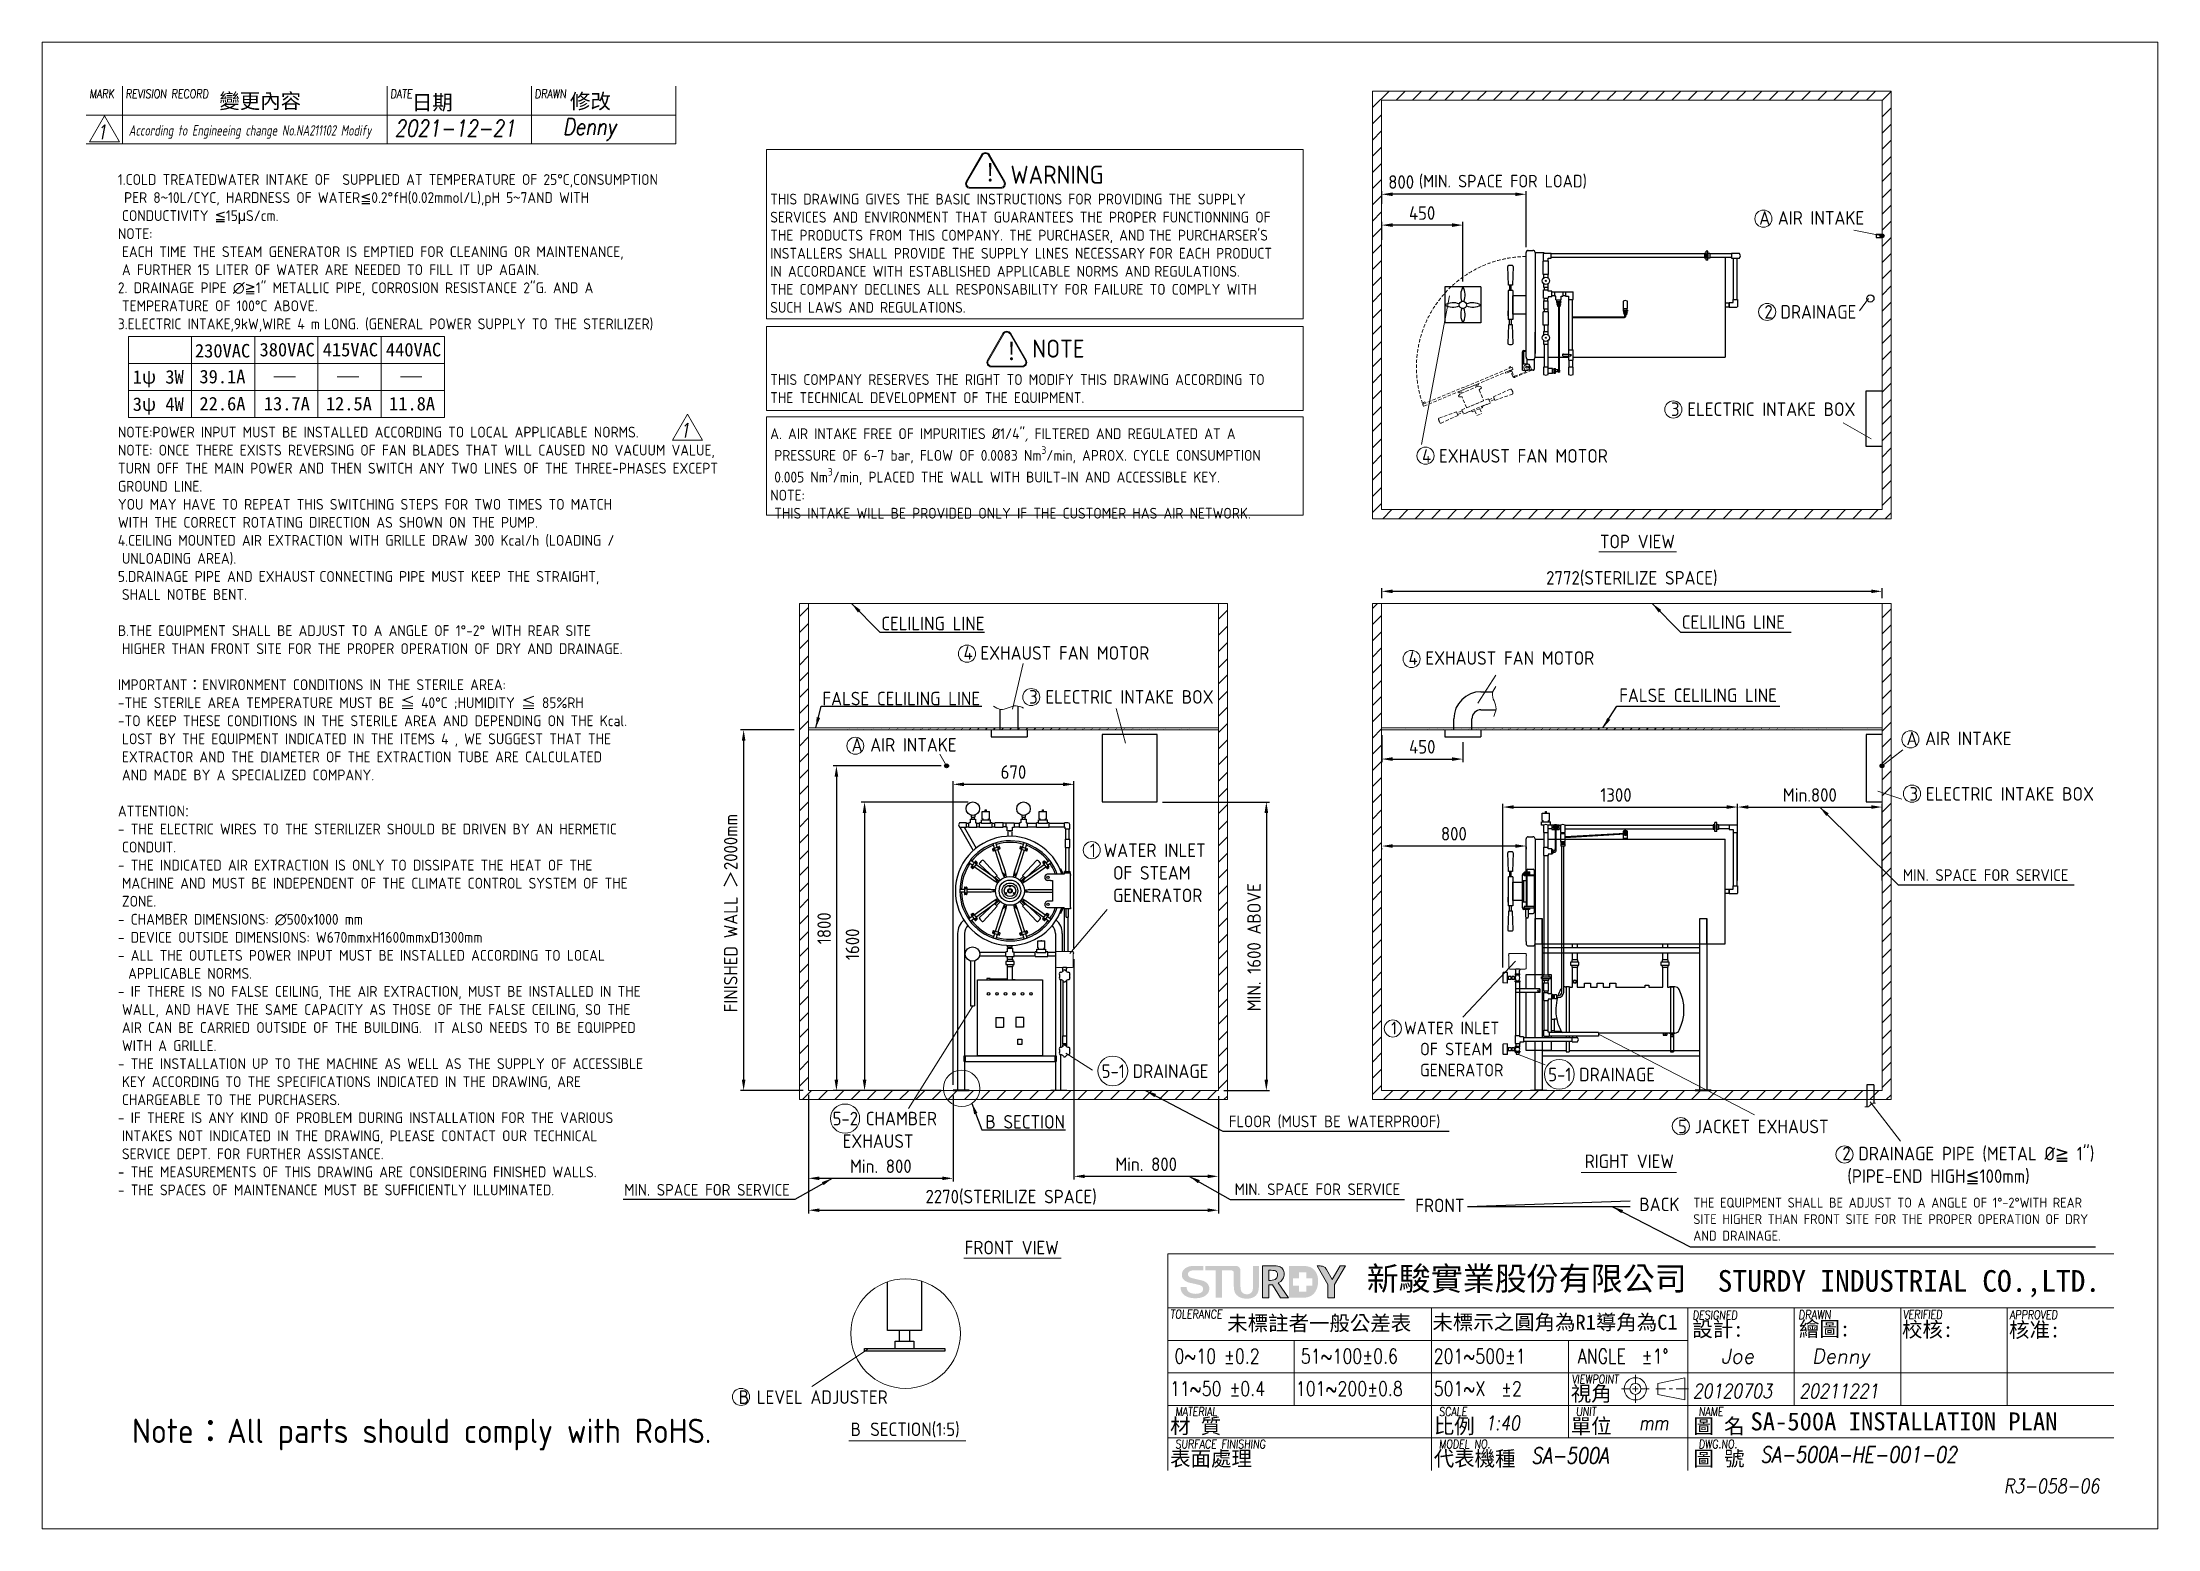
# Model space of a CAD drawing. Header units: millimetres. Extents: x -210545 to -198825, y -6489 to 1751.
import ezdxf

# ---------------------------------------------------------------- set-up
doc = ezdxf.new("R2010")
doc.units = ezdxf.units.MM
for name, pattern in [('DASHED2', [9.525, 6.35, -3.175]), ('HIDDEN', [9.525, 6.35, -3.175]), ('HIDDEN2', [4.7625, 3.175, -1.5875])]:
    doc.linetypes.add(name, pattern=pattern)
doc.layers.get('0').update_dxf_attribs({"lineweight": 25})
for name, color, linetype, lineweight in [('D', 3, 'Continuous', 13), ('F', 7, 'Continuous', 15), ('H', 2, 'HIDDEN', 15), ('HIDDEN', 1, 'HIDDEN2', 9), ('S', 4, 'Continuous', 15), ('T', 4, 'Continuous', 15), ('線段', 7, 'Continuous', 25)]:
    doc.layers.add(name, color=color, linetype=linetype, lineweight=lineweight)
doc.styles.get("Standard").update_dxf_attribs({"font": 'KAIU.TTF'})
doc.styles.add('STU25', font='isocp2.shx')
doc.styles.add('Text', font='romans.shx', dxfattribs={"width": 0.8, "oblique": 10})
doc.dimstyles.new('STU25', dxfattribs={"dimscale": 30, "dimtxt": 2.5, "dimasz": 2, "dimexe": 0.6, "dimexo": 1, "dimgap": 1, "dimtad": 1, "dimdsep": 46, "dimtxsty": 'STU25', "dimcen": 2, "dimazin": 2, "dimtfac": 1, "dimtmove": 0, "dimatfit": 3, "dimfxl": 0, "dimtolj": 1, "dimtzin": 0, "dimarcsym": 0})
doc.dimstyles.new('STU25$7', dxfattribs={"dimscale": 30, "dimtxt": 2.5, "dimasz": 2, "dimexe": 1.25, "dimexo": 0.625, "dimgap": 1, "dimtad": 0, "dimdec": 4, "dimdsep": 46, "dimtxsty": 'STU25', "dimcen": 2.5, "dimazin": 2, "dimtfac": 1, "dimtdec": 4, "dimtmove": 0, "dimatfit": 3, "dimfxl": 0, "dimtolj": 1, "dimtzin": 0, "dimarcsym": 0})

msp = doc.modelspace()

# ---------------------------------------------------------------- texts
at = {"lineweight": -3}
for s, p in [('變更內容', (-209563.861, 1383.593)), ('日期', (-208497.051, 1375.682)), ('修改', (-207621.07, 1382.011))]:
    msp.add_text(s, height=83.0297, dxfattribs=at).set_placement(p)
at = {"layer": 'D', "color": 4}
msp.add_text('SA-500A INSTALLATION PLAN', height=100, dxfattribs=at).set_placement((-201080.696, -5944.549))
at = {"layer": 'D', "color": 11, "attachment_point": 1, "style": 'STU25'}
for s, insert, char_height in [('WARNING', (-205180.434, 1066.31), 100), ('{\\A1;}\\P{\\A1;1.COLD TREATEDWATER INTAKE OF  SUPPLIED AT TEMPERATURE OF 25°C,CONSUMPTION}\\P{\\A1; PER 8}{\\A1;\\f標楷體|b0|i0|c136|p65;~}{\\A1;\\Fisocp2.shx;10L/CYC, HARDNESS OF WATER}{\\A1;\\f新細明體|b0|i0|c136|p16;≦}{\\A1;\\Fisocp2.shx;0.2°fH(0.02mmol/L),pH 5}{\\A1;\\f標楷體|b0|i0|c136|p65;~}{\\A1;\\Fisocp2.shx;7AND WITH }\\P{\\A1;\\F???; }{\\A1;\\Fisocp2.shx;CONDUCTIVITY }{\\A1;\\f新細明體|b0|i0|c136|p16;≦}{\\A1;\\Fisocp2.shx;15}{\\A1;\\f新細明體|b0|i0|c136|p16;μ}{\\A1;\\Fisocp2.shx;S/cm.}\\P{\\A1;\\Fisocp2.shx;NOTE:}\\P{\\A1;\\F????; }{\\A1;\\Fisocp2.shx;EACH TIME THE STEAM GENERATOR IS EMPTIED FOR CLEANING OR MAINTENANCE, }\\P{\\A1;\\F????; }{\\A1;\\Fisocp2.shx;A FURTHER 15 LITER OF WATER ARE NEEDED TO FILL IT UP AGAIN.}\\P{\\A1;\\Fisocp2.shx;2. DRAINAGE PIPE ∅}{\\A1;\\f新細明體|b0|i0|c136|p16;≧}{\\A1;\\Fisocp2.shx;1" METALLIC PIPE, CORROSION RESISTANCE 2"G. AND A }\\P{\\A1;\\F???; }{\\A1;\\Fisocp2.shx;TEMPERATURE OF 100°C ABOVE.}\\P{\\A1;\\Fisocp2.shx;3.ELECTRIC INTAKE,9kW,WIRE 4 m}{\\A1;\\F????; }{\\A1;\\Fisocp2.shx;LONG. (GENERAL POWER SUPPLY TO THE STERILIZER)}\\P{\\A1;\\Fisocp2.shx;}\\P{\\A1;\\Fisocp2.shx;}\\P{\\A1;\\Fisocp2.shx;}\\P{\\A1;\\Fisocp2.shx;}\\P{\\A1;\\Fisocp2.shx;}\\P{\\A1;\\Fisocp2.shx;NOTE:POWER INPUT MUST BE INSTALLED ACCORDING TO LOCAL APPLICABLE NORMS.}\\P{\\A1;NOTE: ONCE THERE EXISTS REVERSING OF FAN BLADES THAT WILL CAUSED NO VACUUM VALUE, }\\P{\\A1;TURN OFF THE MAIN POWER AND THEN SWITCH ANY TWO LINES OF THE THREE-PHASES EXCEPT }\\P{\\A1;GROUND LINE. }\\P{\\A1;YOU MAY HAVE TO REPEAT THIS SWITCHING STEPS FOR TWO TIMES TO MATCH }\\P{\\A1;WITH THE CORRECT ROTATING DIRECTION AS SHOWN ON THE PUMP. }\\P{\\A1;\\Fisocp2.shx;4.CEILING MOUNTED AIR EXTRACTION WITH GRILLE DRAW 300 Kcal/h (LOADING / }\\P{\\A1;\\F???; }{\\A1;\\Fisocp2.shx;UNLOADING AREA).}\\P{\\A1;\\Fisocp2.shx;5.DRAINAGE PIPE AND EXHAUST}{\\A1;\\F????; }{\\A1;\\Fisocp2.shx;CONNECTING PIPE MUST KEEP THE STRAIGHT,}\\P{\\A1;\\F????; }{\\A1;\\Fisocp2.shx;SHALL NOTBE BENT.}\\P{\\A1;\\Fisocp2.shx;}\\P{\\A1;\\Fisocp2.shx;B.THE EQUIPMENT SHALL BE ADJUST TO A ANGLE OF 1°-2° WITH REAR SITE }\\P{\\A1;\\F???; }{\\A1;\\Fisocp2.shx;HIGHER THAN FRONT SITE FOR THE PROPER OPERATION OF DRY AND DRAINAGE.}\\P{\\A1;\\Fisocp2.shx;}\\P{\\A1;\\Fisocp2.shx;IMPORTANT}{\\A1;\\f標楷體|b0|i0|c136|p65;：}{\\A1;\\Fisocp2.shx;ENVIRONMENT CONDITIONS IN THE STERILE AREA:}\\P{\\A1;\\Fisocp2.shx;-THE STERILE AREA TEMPERATURE MUST BE }{\\A1;\\f標楷體|b0|i0|c136|p65;≦}{\\A1;\\Fisocp2.shx; 40°C ;HUMIDITY }{\\A1;\\f標楷體|b0|i0|c136|p65;≦}{\\A1;\\Fisocp2.shx; 85%RH}\\P{\\A1;\\Fisocp2.shx;-TO KEEP THESE CONDITIONS IN THE STERILE AREA AND DEPENDING ON THE Kcal. }\\P{\\A1;\\F???; }{\\A1;\\Fisocp2.shx;LOST BY THE EQUIPMENT INDICATED IN THE ITEMS 4 , WE SUGGEST THAT THE }\\P{\\A1;\\F???; }{\\A1;\\Fisocp2.shx;EXTRACTOR AND THE DIAMETER OF THE EXTRACTION TUBE ARE CALCULATED }\\P{\\A1;\\F???; }{\\A1;\\Fisocp2.shx;AND MADE BY A SPECIALIZED COMPANY.}\\P{\\A1;\\Fisocp2.shx;}\\P{\\A1;\\Fisocp2.shx;ATTENTION}{\\A1;\\fArial|b0|i0|c0|p34;:}\\P{\\A1;\\Fisocp2.shx;- THE ELECTRIC WIRES TO THE STERILIZER SHOULD BE DRIVEN BY AN HERMETIC }\\P{\\A1;\\F???; }{\\A1;\\Fisocp2.shx;CONDUIT.  }\\P{\\A1;\\Fisocp2.shx;- THE INDICATED AIR EXTRACTION IS ONLY TO DISSIPATE THE HEAT OF THE }\\P{\\A1;\\F???; }{\\A1;\\Fisocp2.shx;MACHINE AND MUST BE INDEPENDENT OF THE CLIMATE CONTROL SYSTEM OF THE }\\P{\\A1;\\F???; }{\\A1;\\Fisocp2.shx;ZONE.}\\P{\\A1;\\Fisocp2.shx;- CHAMBER DIMENSIONS: ∅500x1000 mm}\\P{\\A1;\\Fisocp2.shx;- DEVICE OUTSIDE DIMENSIONS: W670mmxH1600mmxD1300mm}\\P{\\A1;\\Fisocp2.shx;- ALL THE OUTLETS POWER INPUT MUST BE INSTALLED ACCORDING TO LOCAL}\\P{\\A1;\\F???; }{\\A1;\\Fisocp2.shx; APPLICABLE NORMS.}\\P{\\A1;\\Fisocp2.shx;- IF THERE IS NO FALSE CEILING, THE AIR EXTRACTION, MUST BE INSTALLED IN THE }\\P{\\A1;\\F???; }{\\A1;\\Fisocp2.shx;WALL, AND HAVE THE SAME CAPACITY AS THOSE OF THE FALSE CEILING, SO THE }\\P{\\A1;\\F???; }{\\A1;\\Fisocp2.shx;AIR CAN BE CARRIED OUTSIDE OF THE BUILDING.  IT ALSO NEEDS TO BE EQUIPPED }\\P{\\A1;\\F???; }{\\A1;\\Fisocp2.shx;WITH A GRILLE.}\\P{\\A1;\\Fisocp2.shx;- THE INSTALLATION UP TO THE MACHINE AS WELL AS THE SUPPLY OF ACCESSIBLE }\\P{\\A1;\\F???; }{\\A1;\\Fisocp2.shx;KEY ACCORDING TO THE SPECIFICATIONS INDICATED IN THE DRAWING, ARE }\\P{\\A1;\\F???; }{\\A1;\\Fisocp2.shx;CHARGEABLE TO THE PURCHASERS. }\\P{\\A1;\\Fisocp2.shx;- IF THERE IS ANY KIND OF PROBLEM DURING INSTALLATION FOR THE VARIOUS }\\P{\\A1;\\F???; }{\\A1;\\Fisocp2.shx;INTAKES NOT INDICATED IN THE DRAWING, PLEASE CONTACT OUR TECHNICAL }\\P{\\A1;\\F???; }{\\A1;\\Fisocp2.shx;SERVICE DEPT. FOR FURTHER ASSISTANCE.}\\P{\\A1;\\Fisocp2.shx;- THE MEASUREMENTS OF THIS DRAWING ARE CONSIDERING FINISHED WALLS.}\\P{\\A1;\\Fisocp2.shx;- THE SPACES OF MAINTENANCE MUST BE SUFFICIENTLY ILLUMINATED.}', (-210125.71, 1119.763), 59.999996), ('\\A1;\\P\\f標楷體|b0|i0|c136|p65; \\P\\Fisocp2.shx|c136;THIS DRAWING GIVES THE BASIC INSTRUCTIONS FOR PROVIDING THE SUPPLY \\PSERVICES AND ENVIRONMENT THAT GUARANTEES THE PROPER FUNCTIONNING OF \\PTHE PRODUCTS FROM THIS COMPANY. THE PURCHASER, AND\\f???|b0|i0|c0|p65; \\Fisocp2.shx|c136;THE PURCHARSER\'S \\PINSTALLERS SHALL PROVIDE THE SUPPLY LlNES NECESSARY\\f???|b0|i0|c0|p65; \\Fisocp2.shx|c136;FOR EACH PRODUCT \\PIN ACCORDANCE WITH ESTABLlSHED APPLlCABLE NORMS AND\\f???|b0|i0|c0|p65; \\Fisocp2.shx|c136;REGULATIONS. \\PTHE COMPANY DECLlNES ALL RESPONSABILlTY FOR FAILURE TO COMPLY WITH \\PSUCH LAWS AND REGULATIONS.\\P\\P\\P\\PTHIS COMPANY RESERVES THE RIGHT TO MODIFY THIS DRAWING ACCORDING TO \\PTHE TECHNICAL DEVELOPMENT OF THE EQUIPMENT.\\P\\PA. AIR INTAKE FREE OF IMPURITIES %%C1/4"\\fISOCP2|b0|i1|c0|p2;, \\Fisocp2.shx|c136;FILTERED AND REGULATED AT A \\P\\f???|b0|i0|c0|p65; \\Fisocp2.shx|c136;PRESSURE OF 6-7 bar, FLOW OF 0.0083 Nm{\\H0.7x;\\S3^ ;}/min, APROX. CYCLE CONSUMPTION \\P\\f???|b0|i0|c0|p65; \\Fisocp2.shx|c136;0.005 Nm{\\H0.7x;\\S3^ ;}/min, PLACED THE WALL WITH BUILT-IN AND ACCESSIBLE KEY.\\PNOTE:\\P\\f???|b0|i0|c0|p65; \\Fisocp2.shx|c136;THIS INTAKE WILL BE PROVIDED ONLY IF THE CUSTOMER HAS AIR NETWORK.', (-206511.631, 1111.14), 59.999996), ('{\\f標楷體|b0|i0|c136|p65;230VAC}', (-209699.005, 78.171), 75), ('{\\f標楷體|b0|i0|c136|p65;380VAC}', (-209341.121, 84.356), 75), ('{\\f標楷體|b0|i0|c136|p65;415VAC}', (-208991.121, 84.356), 75), ('{\\f標楷體|b0|i0|c136|p65;440VAC}', (-208641.121, 84.356), 75), ('NOTE', (-205060.335, 102.23), 100), ('{\\f標楷體|b0|i0|c136|p65;1ψ 3W}', (-210043.44, -66.796), 75), ('{\\f標楷體|b0|i0|c136|p65;39.1A}', (-209674.062, -65.198), 75), ('{\\f標楷體|b0|i0|c136|p65;3ψ 4W}', (-210043.44, -217.868), 75), ('{\\f標楷體|b0|i0|c136|p65;22.6A}', (-209674.062, -215.198), 75), ('{\\f標楷體|b0|i0|c136|p65;13.7A}', (-209317.283, -215.198), 75), ('{\\f標楷體|b0|i0|c136|p65;12.5A}', (-208973.66, -215.198), 75), ('{\\f標楷體|b0|i0|c136|p65;11.8A}', (-208623.66, -215.198), 75), ('{\\C3;5-1 DRAINAGE }', (-204675.37, -3915.584), 75), ('{\\C3;5-1 DRAINAGE }', (-202201.335, -3934.143), 75), ('{\\C3;2 DRAINAGE PIPE (METAL %%c\\f新細明體|b0|i0|c136|p16;≧\\Fisocp2.shx; 1") \\P\\f????|b0|i0|c0|p16; \\Fisocp2.shx;(PIPE-END HIGH\\f新細明體|b0|i0|c136|p16;≦\\Fisocp2.shx;100mm)}', (-200571.971, -4372.356), 75), ('{\\C3;B LEVEL ADJUSTER}', (-206686.188, -5722.647), 75)]:
    msp.add_mtext(s, dxfattribs=dict(at, insert=insert, char_height=char_height))
at = {"layer": 'D', "color": 11, "attachment_point": 1}
for s, insert, char_height in [('{\\Fisocp2.shx;\\C3;(MIN. SPACE FOR LOAD)}', (-202917.988, 1015.869), 70), ('{\\Fisocp2.shx;\\C3;A AIR INTAKE}', (-201032.621, 814.572), 75), ('{\\Fisocp2.shx;\\C3;2 DRAINAGE }', (-201003.459, 293.661), 75), ('{\\Fisocp2.shx;\\C3;3 ELECTRIC INTAKE BOX}', (-201521.017, -246.064), 75), ('{\\Fisocp2.shx;\\C3;4 EXHAUST FAN MOTOR}', (-202900.149, -504.813), 75), ('{\\Fisocp2.shx;TOP VIEW}', (-201914.898, -979.332), 75), ('{\\Fisocp2.shx;\\C3;CELILING LINE}', (-205896.473, -1433.843), 75), ('{\\Fisocp2.shx;\\C3;CELILING LINE}', (-201461.526, -1426.111), 75), ('{\\Fisocp2.shx;\\C3;4 EXHAUST FAN MOTOR}', (-205440.619, -1597.315), 75), ('{\\Fisocp2.shx;\\C3;4 EXHAUST FAN MOTOR}', (-202975.35, -1625.455), 75), ('{\\Fisocp2.shx;\\C3;FALSE CELILING LINE}', (-206222.523, -1849.975), 75), ('{\\Fisocp2.shx;\\C3;3 ELECTRIC INTAKE BOX}', (-205077.085, -1840.749), 75), ('{\\Fisocp2.shx;\\C3;FALSE CELILING LINE}', (-201808.012, -1831.91), 75), ('{\\Fisocp2.shx;\\C3;A AIR INTAKE}', (-206061.024, -2106.403), 75), ('{\\Fisocp2.shx;\\C3;A AIR INTAKE}', (-200216.415, -2071.011), 75), ('{\\Fisocp2.shx;\\C3;3 ELECTRIC INTAKE BOX}', (-200199.598, -2378.525), 75), ('{\\Fisocp2.shx;\\C3;1 WATER INLET\\P   OF STEAM \\P   GENERATOR}', (-204741.056, -2691.102), 75), ('{\\Fisocp2.shx;\\C3;MIN. SPACE FOR SERVICE}', (-200236.608, -2833.653), 65), ('{\\Fisocp2.shx;\\C3;1 WATER INLET\\P    OF STEAM \\P    GENERATOR}', (-203071.476, -3678.667), 70), ('{\\Fisocp2.shx;\\C3;5-2 CHAMBER \\P\\f???|b0|i0|c0|p65;  \\Fisocp2.shx;EXHAUST}', (-206166.097, -4178.362), 75), ('{\\Fisocp2.shx;\\C3;B SECTION}', (-205319.536, -4196.434), 75), ('{\\Fisocp2.shx;\\C3;FLOOR (MUST BE WATERPROOF)}', (-203970.651, -4199.101), 65), ('{\\Fisocp2.shx;\\C3;5 JACKET EXHAUST}', (-201481.803, -4222.36), 75), ('{\\Fisocp2.shx;RIGHT VIEW}', (-201999.333, -4414.812), 75), ('{\\Fisocp2.shx;\\C3;MIN. SPACE FOR SERVICE}', (-207320.773, -4578.293), 65), ('{\\Fisocp2.shx;\\C3;MIN. SPACE FOR SERVICE}', (-203938.649, -4575.214), 65), ('{\\Fisocp2.shx;\\C3;THE EQUIPMENT SHALL BE ADJUST TO A ANGLE OF 1%%d-2%%dWITH REAR \\PSITE HIGHER THAN FRONT SITE FOR THE PROPER OPERATION OF DRY \\PAND DRAINAGE.}', (-201397.47, -4654.291), 55), ('{\\Fisocp2.shx;FRONT VIEW}', (-205434.511, -4893.58), 75), ('{\\Fisocp2.shx;B} {\\Fisocp2.shx;SECTION(1:5)}', (-206066.27, -5900.762), 75)]:
    msp.add_mtext(s, dxfattribs=dict(at, insert=insert, char_height=char_height))
at = {"layer": 'D', "linetype": 'Continuous', "char_height": 75, "width": 218.181, "attachment_point": 1}
for s, insert in [('{\\Fisocp2.shx;FRONT}', (-202938.107, -4659.818)), ('{\\Fisocp2.shx;BACK}', (-201696.158, -4653.986))]:
    msp.add_mtext(s, dxfattribs=dict(at, insert=insert))
at = {"layer": 'D', "color": 0, "insert": (-210046.923, -5879.579), "char_height": 135.00867, "attachment_point": 1, "style": 'STU25'}
msp.add_mtext('Note{\\f標楷體|b0|i0|c136|p65;：}All parts should comply with RoHS.', dxfattribs=at)
at = {"layer": 'F', "color": 1, "lineweight": 15, "style": 'Text', "oblique": 5, "width": 0.8}
for s, p in [('MARK', (-210283.356, 1440.913)), ('REVISION RECORD', (-210083.356, 1440.913)), ('DATE', (-208616.556, 1440.913)), ('DRAWN', (-207816.556, 1440.913))]:
    msp.add_text(s, height=48, dxfattribs=at).set_placement(p)
at = {"layer": 'T', "lineweight": 20, "style": 'Text', "oblique": 10, "width": 0.8}
for s, height, p in [('1', 80, (-210243.021, 1212.622)), ('2021-12-21', 92, (-208592.79, 1228.399)), ('Denny', 92, (-207659.861, 1236.662)), ('1', 80, (-207012.771, -439.975)), ('20120703', 80, (-201400.468, -5766.579)), ('20211221', 80, (-200810.468, -5766.579)), ('1:40', 80, (-202550.381, -5943.359)), ('mm', 80, (-201700.056, -5943.133)), ('SA-500A', 88, (-202295.305, -6127.895)), ('SA-500A-HE-001-02', 88, (-201026.169, -6122.3))]:
    msp.add_text(s, height=height, dxfattribs=at).set_placement(p)
at = {"layer": 'T', "lineweight": 20, "style": 'Text', "oblique": 10}
for s, p in [('Joe', (-201242.851, -5572.879)), ('Denny', (-200740.58, -5572.879))]:
    msp.add_text(s, height=80, dxfattribs=at).set_placement(p)
at = {"layer": 'T', "linetype": 'Continuous', "lineweight": 20, "attachment_point": 1, "style": 'Text'}
for s, insert, char_height in [('{\\Fisocp2.shx|c136;According to Engineeing change No.NA211102 Modify}', (-210065.648, 1291.179), 58), ('{R3-058-06}', (-199677.216, -6212.114), 80)]:
    msp.add_mtext(s, dxfattribs=dict(at, insert=insert, char_height=char_height))

# ---------------------------------------------------------------- blocks, each defined once
blk = doc.blocks.new('*D1')
at = {"layer": 'D', "color": 0, "linetype": 'Continuous', "lineweight": -2}
for p, q in [((-202452, -3379), (-202452, -2471)), ((-202392, -2489), (-201212, -2489)), ((-201152, -2896), (-201152, -2471))]:
    blk.add_line(p, q, dxfattribs=at)
at = {"layer": 'D', "color": 0}
for points in [[(-202392, -2479), (-202392, -2499), (-202452, -2489)], [(-201212, -2499), (-201212, -2479), (-201152, -2489)]]:
    blk.add_solid(points, dxfattribs=at)
at = {"layer": 'Defpoints', "color": 0}
for p in [(-201152, -2489), (-201152, -2926), (-202452, -3409)]:
    blk.add_point(p, dxfattribs=at)
at = {"layer": 'D', "color": 0, "insert": (-201826, -2422), "char_height": 75, "attachment_point": 5, "style": 'STU25'}
blk.add_mtext('\\A1;1300', dxfattribs=at)
blk = doc.blocks.new('*D2')
at = {"layer": 'D', "color": 0, "linetype": 'Continuous', "lineweight": -2}
for p, q in [((-203124, -2091), (-203124, -2241)), ((-203064, -2223), (-202734, -2223)), ((-202674, -2130), (-202674, -2241))]:
    blk.add_line(p, q, dxfattribs=at)
at = {"layer": 'D', "color": 0}
for points in [[(-203064, -2213), (-203064, -2233), (-203124, -2223)], [(-202734, -2233), (-202734, -2213), (-202674, -2223)]]:
    blk.add_solid(points, dxfattribs=at)
at = {"layer": 'Defpoints', "color": 0}
for p in [(-203124, -2061), (-202674, -2100), (-202674, -2223)]:
    blk.add_point(p, dxfattribs=at)
at = {"layer": 'D', "color": 0, "insert": (-202899, -2155), "char_height": 75, "attachment_point": 5, "style": 'STU25'}
blk.add_mtext('\\A1;450', dxfattribs=at)
blk = doc.blocks.new('*D3')
at = {"layer": 'D', "color": 0, "linetype": 'Continuous', "lineweight": -2}
for p, q in [((-203124, 656), (-203124, 755)), ((-202734, 737), (-203064, 737)), ((-202674, 425), (-202674, 755))]:
    blk.add_line(p, q, dxfattribs=at)
at = {"layer": 'D', "color": 0}
for points in [[(-203064, 747), (-203064, 727), (-203124, 737)], [(-202734, 727), (-202734, 747), (-202674, 737)]]:
    blk.add_solid(points, dxfattribs=at)
at = {"layer": 'Defpoints', "color": 0}
for p in [(-203124, 737), (-203124, 626), (-202674, 395)]:
    blk.add_point(p, dxfattribs=at)
at = {"layer": 'D', "color": 0, "insert": (-202900, 804), "char_height": 75, "attachment_point": 5, "style": 'STU25'}
blk.add_mtext('\\A1;450', dxfattribs=at)
blk = doc.blocks.new('*D4')
at = {"layer": 'D', "color": 0, "lineweight": -2}
for p, q in [((-206299, -4091), (-206299, -4565)), ((-205499, -4088), (-205499, -4565)), ((-206239, -4547), (-205559, -4547))]:
    blk.add_line(p, q, dxfattribs=at)
at = {"layer": 'D', "color": 0}
for points in [[(-206239, -4537), (-206239, -4557), (-206299, -4547)], [(-205559, -4557), (-205559, -4537), (-205499, -4547)]]:
    blk.add_solid(points, dxfattribs=at)
at = {"layer": 'Defpoints', "color": 0}
for p in [(-206299, -4061), (-205499, -4058), (-205499, -4547)]:
    blk.add_point(p, dxfattribs=at)
at = {"layer": 'D', "color": 0, "insert": (-205899, -4480), "char_height": 75, "attachment_point": 5, "style": 'STU25'}
blk.add_mtext('\\A1;Min. 800', dxfattribs=at)
blk = doc.blocks.new('*D5')
at = {"layer": 'D', "color": 0, "lineweight": -2}
for p, q in [((-204829, -3332), (-204829, -4554)), ((-204029, -4091), (-204029, -4554)), ((-204769, -4536), (-204089, -4536))]:
    blk.add_line(p, q, dxfattribs=at)
at = {"layer": 'D', "color": 0}
for points in [[(-204769, -4526), (-204769, -4546), (-204829, -4536)], [(-204089, -4546), (-204089, -4526), (-204029, -4536)]]:
    blk.add_solid(points, dxfattribs=at)
at = {"layer": 'Defpoints', "color": 0}
for p in [(-204829, -3302), (-204029, -4061), (-204029, -4536)]:
    blk.add_point(p, dxfattribs=at)
at = {"layer": 'D', "color": 0, "insert": (-204429, -4469), "char_height": 75, "attachment_point": 5, "style": 'STU25'}
blk.add_mtext('\\A1;Min. 800', dxfattribs=at)
blk = doc.blocks.new('*D6')
at = {"layer": 'D', "color": 0, "lineweight": -2}
for p, q in [((-203124, -2719), (-203124, -2723)), ((-202384, -2705), (-203064, -2705)), ((-202324, -2709), (-202324, -2723))]:
    blk.add_line(p, q, dxfattribs=at)
at = {"layer": 'D', "color": 0}
for points in [[(-203064, -2695), (-203064, -2715), (-203124, -2705)], [(-202384, -2715), (-202384, -2695), (-202324, -2705)]]:
    blk.add_solid(points, dxfattribs=at)
at = {"layer": 'Defpoints', "color": 0}
for p in [(-203124, -2689), (-202324, -2679), (-203124, -2705)]:
    blk.add_point(p, dxfattribs=at)
at = {"layer": 'D', "color": 0, "insert": (-202724, -2637), "char_height": 75, "attachment_point": 5, "style": 'STU25'}
blk.add_mtext('\\A1;{\\Fisocp2.shx;800}', dxfattribs=at)
blk = doc.blocks.new('*D12')
at = {"layer": 'D', "color": 0, "lineweight": -2}
for p, q in [((-205565, -2261), (-206163, -2261)), ((-206145, -2321), (-206145, -4001)), ((-205565, -4061), (-206163, -4061))]:
    blk.add_line(p, q, dxfattribs=at)
at = {"layer": 'D', "color": 0}
for points in [[(-206135, -2321), (-206155, -2321), (-206145, -2261)], [(-206155, -4001), (-206135, -4001), (-206145, -4061)]]:
    blk.add_solid(points, dxfattribs=at)
at = {"layer": 'Defpoints', "color": 0}
for p in [(-205535, -2261), (-206145, -4061), (-205535, -4061)]:
    blk.add_point(p, dxfattribs=at)
at = {"layer": 'D', "color": 0, "insert": (-206213, -3161), "char_height": 75, "attachment_point": 5, "rotation": 90, "style": 'STU25'}
blk.add_mtext('\\A1;1800', dxfattribs=at)
blk = doc.blocks.new('*D11')
at = {"layer": 'D', "color": 0, "linetype": 'Continuous', "lineweight": -2}
for p, q in [((-205415, -2461), (-206007, -2461)), ((-205989, -2521), (-205989, -4001)), ((-205657, -4061), (-206007, -4061))]:
    blk.add_line(p, q, dxfattribs=at)
at = {"layer": 'D', "color": 0}
for points in [[(-205979, -2521), (-205999, -2521), (-205989, -2461)], [(-205999, -4001), (-205979, -4001), (-205989, -4061)]]:
    blk.add_solid(points, dxfattribs=at)
at = {"layer": 'Defpoints', "color": 0}
for p in [(-205385, -2461), (-205989, -4061), (-205627, -4061)]:
    blk.add_point(p, dxfattribs=at)
at = {"layer": 'D', "color": 0, "insert": (-206056, -3250), "char_height": 75, "attachment_point": 5, "rotation": 90, "style": 'STU25'}
blk.add_mtext('\\A1;{\\Fisocp2.shx;1600}', dxfattribs=at)
blk = doc.blocks.new('*D13')
at = {"layer": 'D', "color": 0, "lineweight": -2}
for p, q in [((-205499, -4028), (-205499, -2345)), ((-205439, -2363), (-204889, -2363)), ((-204829, -3272), (-204829, -2345))]:
    blk.add_line(p, q, dxfattribs=at)
at = {"layer": 'D', "color": 0}
for points in [[(-205439, -2353), (-205439, -2373), (-205499, -2363)], [(-204889, -2373), (-204889, -2353), (-204829, -2363)]]:
    blk.add_solid(points, dxfattribs=at)
at = {"layer": 'Defpoints', "color": 0}
for p in [(-204829, -2363), (-204829, -3302), (-205499, -4058)]:
    blk.add_point(p, dxfattribs=at)
at = {"layer": 'D', "color": 0, "insert": (-205164, -2295), "char_height": 75, "attachment_point": 5, "style": 'STU25'}
blk.add_mtext('\\A1;670', dxfattribs=at)
blk = doc.blocks.new('*D14')
at = {"layer": 'D', "color": 0, "lineweight": -2}
for p, q in [((-203124, 855), (-203124, 926)), ((-202384, 908), (-203064, 908)), ((-202324, 615), (-202324, 926))]:
    blk.add_line(p, q, dxfattribs=at)
at = {"layer": 'D', "color": 0}
for points in [[(-203064, 918), (-203064, 898), (-203124, 908)], [(-202384, 898), (-202384, 918), (-202324, 908)]]:
    blk.add_solid(points, dxfattribs=at)
at = {"layer": 'Defpoints', "color": 0}
for p in [(-203124, 908), (-203124, 825), (-202324, 585)]:
    blk.add_point(p, dxfattribs=at)
at = {"layer": 'D', "color": 0, "insert": (-203016, 976), "char_height": 75, "attachment_point": 5, "style": 'STU25'}
blk.add_mtext('\\A1;800', dxfattribs=at)
blk = doc.blocks.new('*D15')
at = {"layer": 'D', "color": 0, "lineweight": -2}
for p, q in [((-201152, -2896), (-201152, -2471)), ((-201092, -2489), (-200412, -2489)), ((-200352, -2896), (-200352, -2471))]:
    blk.add_line(p, q, dxfattribs=at)
at = {"layer": 'D', "color": 0}
for points in [[(-201092, -2479), (-201092, -2499), (-201152, -2489)], [(-200412, -2499), (-200412, -2479), (-200352, -2489)]]:
    blk.add_solid(points, dxfattribs=at)
at = {"layer": 'Defpoints', "color": 0}
for p in [(-200352, -2489), (-201152, -2926), (-200352, -2926)]:
    blk.add_point(p, dxfattribs=at)
at = {"layer": 'D', "color": 0, "insert": (-200752, -2422), "char_height": 75, "attachment_point": 5, "style": 'STU25'}
blk.add_mtext('\\A1;Min.800', dxfattribs=at)
blk = doc.blocks.new('*D17')
at = {"layer": 'D', "color": 0, "lineweight": -2}
for p, q in [((-206299, -4085), (-206299, -4742)), ((-204029, -4091), (-204029, -4742)), ((-206239, -4724), (-204089, -4724))]:
    blk.add_line(p, q, dxfattribs=at)
at = {"layer": 'D', "color": 0}
for points in [[(-206239, -4714), (-206239, -4734), (-206299, -4724)], [(-204089, -4734), (-204089, -4714), (-204029, -4724)]]:
    blk.add_solid(points, dxfattribs=at)
at = {"layer": 'Defpoints', "color": 0}
for p in [(-206299, -4055), (-204029, -4061), (-204029, -4724)]:
    blk.add_point(p, dxfattribs=at)
at = {"layer": 'D', "color": 0, "insert": (-205177, -4652), "char_height": 75, "attachment_point": 5, "style": 'STU25'}
blk.add_mtext('\\A1;2270(STERILIZE SPACE)', dxfattribs=at)
blk = doc.blocks.new('541')
at = {"layer": 'D'}
h = blk.add_hatch(color=11, dxfattribs=at)
edge = h.paths.add_edge_path()
edge.add_line((-239711, -15364), (-239797, -15512))
edge.add_arc((-239775, -15524), 25, 150, 270)
edge.add_line((-239775, -15549), (-239604, -15549))
edge.add_arc((-239604, -15524), 25, 270, 390)
edge.add_line((-239583, -15512), (-239668, -15364))
edge.add_arc((-239690, -15376), 25, 30, 150)
edge = h.paths.add_edge_path(flags=16)
edge.add_arc((-239690, -15376), 20, 30, 150)
edge.add_line((-239707, -15366), (-239792, -15514))
edge.add_arc((-239775, -15524), 20, 150, 270)
edge.add_line((-239775, -15544), (-239604, -15544))
edge.add_arc((-239604, -15524), 20, 270, 390)
edge.add_line((-239587, -15514), (-239672, -15366))
at = {"layer": 'D', "color": 11}
for p, q in [((-239711, -15364), (-239797, -15512)), ((-239707, -15366), (-239792, -15514)), ((-239672, -15366), (-239587, -15514)), ((-239668, -15364), (-239583, -15512)), ((-239775, -15544), (-239604, -15544)), ((-239775, -15549), (-239604, -15549))]:
    blk.add_line(p, q, dxfattribs=at)
for centre, radius, start, end in [((-239690, -15376), 25, 30, 150), ((-239690, -15376), 20, 30, 150), ((-239775, -15524), 25, 150, 270), ((-239775, -15524), 20, 150, 270), ((-239604, -15524), 25, 270, 30), ((-239604, -15524), 20, 270, 30)]:
    blk.add_arc(centre, radius, start, end, dxfattribs=at)
at = {"layer": 'D', "color": 11, "insert": (-239698, -15411), "char_height": 100, "attachment_point": 1, "style": 'STU25'}
blk.add_mtext('{\\f標楷體|b0|i0|c136|p65;!}', dxfattribs=at)
blk = doc.blocks.new('*D18')
at = {"layer": 'D', "color": 0, "lineweight": -2}
for p, q in [((-206379, -2061), (-206677, -2061)), ((-206659, -2121), (-206659, -4001)), ((-206329, -4061), (-206677, -4061))]:
    blk.add_line(p, q, dxfattribs=at)
at = {"layer": 'D', "color": 0}
for points in [[(-206649, -2121), (-206669, -2121), (-206659, -2061)], [(-206669, -4001), (-206649, -4001), (-206659, -4061)]]:
    blk.add_solid(points, dxfattribs=at)
at = {"layer": 'Defpoints', "color": 0}
for p in [(-206349, -2061), (-206659, -4061), (-206299, -4061)]:
    blk.add_point(p, dxfattribs=at)
at = {"layer": 'D', "color": 0, "insert": (-206768, -3627), "char_height": 75, "attachment_point": 1, "rotation": 90, "style": 'STU25'}
blk.add_mtext('\\A1;FINISHED WALL {\\f標楷體|b0|i0|c136|p65;＞}2000mm', dxfattribs=at)
blk = doc.blocks.new('*D19')
at = {"layer": 'D', "color": 0, "lineweight": -2}
for p, q in [((-204338, -2461), (-203745, -2461)), ((-203763, -2521), (-203763, -4001)), ((-203999, -4061), (-203745, -4061))]:
    blk.add_line(p, q, dxfattribs=at)
at = {"layer": 'D', "color": 0}
for points in [[(-203753, -2521), (-203773, -2521), (-203763, -2461)], [(-203773, -4001), (-203753, -4001), (-203763, -4061)]]:
    blk.add_solid(points, dxfattribs=at)
at = {"layer": 'Defpoints', "color": 0}
for p in [(-204368, -2461), (-204029, -4061), (-203763, -4061)]:
    blk.add_point(p, dxfattribs=at)
at = {"layer": 'D', "color": 0, "insert": (-203831, -3266), "char_height": 75, "attachment_point": 5, "rotation": 90, "style": 'STU25'}
blk.add_mtext('\\A1;{\\Fisocp2.shx;MIN. 1600 ABOVE}', dxfattribs=at)
blk = doc.blocks.new('*D20')
at = {"layer": 'D', "color": 0, "lineweight": -2}
for p, q in [((-203124, -1331), (-203124, -1275)), ((-200352, -1331), (-200352, -1275)), ((-203064, -1293), (-200412, -1293))]:
    blk.add_line(p, q, dxfattribs=at)
at = {"layer": 'D', "color": 0}
for points in [[(-203064, -1283), (-203064, -1303), (-203124, -1293)], [(-200412, -1303), (-200412, -1283), (-200352, -1293)]]:
    blk.add_solid(points, dxfattribs=at)
at = {"layer": 'Defpoints', "color": 0}
for p in [(-203124, -1361), (-200352, -1293), (-200352, -1361)]:
    blk.add_point(p, dxfattribs=at)
at = {"layer": 'D', "color": 0, "insert": (-201738, -1222), "char_height": 75, "attachment_point": 5, "style": 'STU25'}
blk.add_mtext('\\A1;{\\Fisocp2.shx;2772(STERILIZE SPACE)}', dxfattribs=at)
blk = doc.blocks.new('521245')
at = {"layer": 'D'}
h = blk.add_hatch(color=11, dxfattribs=at)
edge = h.paths.add_edge_path()
edge.add_line((-242347, -14323), (-242432, -14470))
edge.add_arc((-242410, -14483), 25, 150, 270)
edge.add_line((-242410, -14508), (-242240, -14508))
edge.add_arc((-242240, -14483), 25, 270, 390)
edge.add_line((-242218, -14470), (-242303, -14323))
edge.add_arc((-242325, -14335), 25, 30, 150)
edge = h.paths.add_edge_path(flags=16)
edge.add_arc((-242325, -14335), 20, 30, 150)
edge.add_line((-242342, -14325), (-242428, -14473))
edge.add_arc((-242410, -14483), 20, 150, 270)
edge.add_line((-242410, -14503), (-242240, -14503))
edge.add_arc((-242240, -14483), 20, 270, 390)
edge.add_line((-242222, -14473), (-242308, -14325))
at = {"layer": 'D', "color": 11}
for p, q in [((-242347, -14323), (-242432, -14470)), ((-242342, -14325), (-242428, -14473)), ((-242308, -14325), (-242222, -14473)), ((-242303, -14323), (-242218, -14470)), ((-242410, -14503), (-242240, -14503)), ((-242410, -14508), (-242240, -14508))]:
    blk.add_line(p, q, dxfattribs=at)
for centre, radius, start, end in [((-242325, -14335), 25, 30, 150), ((-242325, -14335), 20, 30, 150), ((-242410, -14483), 25, 150, 270), ((-242410, -14483), 20, 150, 270), ((-242240, -14483), 25, 270, 30), ((-242240, -14483), 20, 270, 30)]:
    blk.add_arc(centre, radius, start, end, dxfattribs=at)
at = {"layer": 'D', "color": 11, "insert": (-242333, -14370), "char_height": 100, "attachment_point": 1, "style": 'STU25'}
blk.add_mtext('{\\f標楷體|b0|i0|c136|p65;!}', dxfattribs=at)
blk = doc.blocks.new('新駿LOGO')
at = {"layer": 'F'}
h = blk.add_hatch(color=256, dxfattribs=at)
edge = h.paths.add_edge_path()
edge.add_spline(control_points=[(-529.05, -442.14), (-529.05, -442.31), (-529.02, -442.45), (-528.95, -442.56), (-528.89, -442.68), (-528.8, -442.78), (-528.69, -442.85), (-528.57, -442.93), (-528.44, -442.98), (-528.29, -443.01), (-528.15, -443.05), (-527.99, -443.07), (-527.81, -443.07), (-527.62, -443.07), (-527.47, -443.05), (-527.33, -443.01), (-527.2, -442.97), (-527.09, -442.92), (-527.01, -442.86), (-526.93, -442.8), (-526.87, -442.73), (-526.83, -442.65), (-526.8, -442.57), (-526.78, -442.49), (-526.78, -442.41), (-526.78, -442.25), (-526.82, -442.13), (-526.91, -442.05), (-526.99, -441.97), (-527.08, -441.91), (-527.18, -441.88), (-527.36, -441.83), (-527.56, -441.77), (-527.79, -441.72), (-528.02, -441.67), (-528.3, -441.61), (-528.64, -441.53), (-528.85, -441.48), (-529.02, -441.41), (-529.16, -441.34), (-529.3, -441.26), (-529.41, -441.17), (-529.5, -441.07), (-529.58, -440.98), (-529.64, -440.87), (-529.67, -440.77), (-529.7, -440.66), (-529.72, -440.55), (-529.72, -440.43), (-529.72, -440.22), (-529.67, -440.03), (-529.57, -439.87), (-529.46, -439.71), (-529.33, -439.58), (-529.16, -439.47), (-528.99, -439.37), (-528.85, -439.31), (-528.64, -439.26), (-528.43, -439.21), (-528.13, -439.2), (-527.91, -439.2), (-527.66, -439.2), (-526.73, -439.2), (-526.73, -439.2), (-526.73, -439.2), (-526.73, -439.81), (-526.73, -439.81), (-526.73, -439.81), (-528.14, -439.8), (-528.28, -439.83), (-528.39, -439.85), (-528.48, -439.86), (-528.56, -439.9), (-528.65, -439.94), (-528.72, -440), (-528.78, -440.07), (-528.84, -440.14), (-528.87, -440.23), (-528.87, -440.34), (-528.87, -440.5), (-528.81, -440.62), (-528.7, -440.7), (-528.6, -440.79), (-528.46, -440.85), (-528.28, -440.9), (-528.27, -440.9), (-528.19, -440.92), (-528.07, -440.95), (-527.94, -440.98), (-527.8, -441.01), (-527.65, -441.05), (-527.49, -441.09), (-527.34, -441.12), (-527.19, -441.16), (-527.04, -441.19), (-526.94, -441.21), (-526.87, -441.23), (-526.71, -441.27), (-526.58, -441.34), (-526.46, -441.41), (-526.34, -441.49), (-526.24, -441.58), (-526.16, -441.67), (-526.08, -441.77), (-526.02, -441.88), (-525.98, -441.99), (-525.94, -442.1), (-525.92, -442.22), (-525.92, -442.33), (-525.92, -442.57), (-525.98, -442.78), (-526.09, -442.95), (-526.2, -443.12), (-526.35, -443.26), (-526.53, -443.37), (-526.71, -443.48), (-526.92, -443.55), (-527.15, -443.61), (-527.39, -443.66), (-527.62, -443.68), (-527.87, -443.68), (-528.14, -443.68), (-528.41, -443.65), (-528.65, -443.59), (-528.9, -443.53), (-529.11, -443.44), (-529.3, -443.31), (-529.48, -443.19), (-529.63, -443.03), (-529.74, -442.83), (-529.84, -442.64), (-529.9, -442.41), (-529.91, -442.14), (-529.91, -442.14), (-529.05, -442.14), (-529.05, -442.14)], knot_values=[0, 0, 0, 0, 1, 1, 1, 2, 2, 2, 3, 3, 3, 4, 4, 4, 5, 5, 5, 6, 6, 6, 7, 7, 7, 8, 8, 8, 9, 9, 9, 10, 10, 10, 11, 11, 11, 12, 12, 12, 13, 13, 13, 14, 14, 14, 15, 15, 15, 16, 16, 16, 17, 17, 17, 18, 18, 18, 19, 19, 19, 20, 20, 20, 21, 21, 21, 22, 22, 22, 23, 23, 23, 24, 24, 24, 25, 25, 25, 26, 26, 26, 27, 27, 27, 28, 28, 28, 29, 29, 29, 30, 30, 30, 31, 31, 31, 32, 32, 32, 33, 33, 33, 34, 34, 34, 35, 35, 35, 36, 36, 36, 37, 37, 37, 38, 38, 38, 39, 39, 39, 40, 40, 40, 41, 41, 41, 42, 42, 42, 43, 43, 43, 44, 44, 44, 45, 45, 45, 45], degree=3, periodic=0)
edge = h.paths.add_edge_path()
edge.add_spline(control_points=[(-522.53, -440.14), (-522.54, -440.04), (-522.57, -439.94), (-522.63, -439.9), (-522.77, -439.79), (-522.9, -439.81), (-522.9, -439.81), (-522.9, -439.81), (-523.02, -439.81), (-523.02, -439.81), (-523.02, -439.81), (-524.14, -439.81), (-524.14, -439.81), (-524.14, -439.81), (-524.14, -443.62), (-524.14, -443.62), (-524.14, -443.62), (-525.06, -443.62), (-525.06, -443.62), (-525.06, -443.62), (-525.06, -439.81), (-525.06, -439.81), (-525.06, -439.81), (-526.47, -439.81), (-526.47, -439.81), (-526.47, -439.81), (-526.47, -439.2), (-526.47, -439.2), (-526.47, -439.2), (-522.39, -439.2), (-522.39, -439.2)], knot_values=[5.578051, 5.578051, 5.578051, 5.578051, 6, 6, 6, 7, 7, 7, 8, 8, 8, 9, 9, 9, 10, 10, 10, 11, 11, 11, 12, 12, 12, 13, 13, 13, 14, 14, 14, 15, 15, 15, 15], degree=3, periodic=0)
edge.add_spline(control_points=[(-522.4, -439.2), (-522.31, -439.2), (-522.22, -439.2), (-522.22, -439.2), (-522.22, -439.2), (-521.96, -439.19), (-521.76, -439.41), (-521.58, -439.61), (-521.61, -439.85), (-521.61, -439.85), (-521.61, -439.85), (-521.61, -441.92), (-521.61, -441.92), (-521.61, -442.41), (-521.52, -442.73), (-521.36, -442.89), (-521.19, -443.05), (-520.97, -443.13), (-520.71, -443.13), (-520.45, -443.13), (-520.24, -443.05), (-520.09, -442.89), (-519.93, -442.74), (-519.86, -442.43), (-519.86, -441.98), (-519.86, -441.98), (-519.86, -439.2), (-519.86, -439.2), (-519.86, -439.2), (-519.05, -439.2), (-519.05, -439.2), (-519.05, -439.2), (-519.05, -441.92), (-519.05, -441.92), (-519.05, -442.43), (-519.12, -442.8), (-519.25, -443.02), (-519.38, -443.24), (-519.56, -443.42), (-519.8, -443.54), (-520.05, -443.67), (-520.35, -443.74), (-520.73, -443.74), (-521.09, -443.74), (-521.41, -443.68), (-521.67, -443.56), (-521.93, -443.44), (-522.14, -443.26), (-522.3, -443.03), (-522.45, -442.8), (-522.53, -442.42), (-522.53, -441.91), (-522.53, -441.91), (-522.53, -440.92), (-522.53, -440.14)], knot_values=[0.44538, 0.44538, 0.44538, 0.44538, 1, 1, 1, 2, 2, 2, 3, 3, 3, 4, 4, 4, 5, 5, 5, 6, 6, 6, 7, 7, 7, 8, 8, 8, 9, 9, 9, 10, 10, 10, 11, 11, 11, 12, 12, 12, 13, 13, 13, 14, 14, 14, 15, 15, 15, 16, 16, 16, 17, 17, 17, 17.603917, 17.603917, 17.603917, 17.603917], degree=3, periodic=0)
h = blk.add_hatch(color=256, dxfattribs=at)
edge = h.paths.add_edge_path()
edge.add_spline(control_points=[(-526.47, -439.2), (-526.47, -439.2), (-526.47, -439.81), (-526.47, -439.81)], knot_values=[-14, -14, -14, -14, -13, -13, -13, -13], degree=3, periodic=0)
edge.add_spline(control_points=[(-526.47, -439.81), (-526.47, -439.81), (-525.06, -439.81), (-525.06, -439.81)], knot_values=[-13, -13, -13, -13, -12, -12, -12, -12], degree=3, periodic=0)
edge.add_spline(control_points=[(-525.06, -439.81), (-525.06, -439.81), (-525.06, -443.62), (-525.06, -443.62)], knot_values=[-12, -12, -12, -12, -11, -11, -11, -11], degree=3, periodic=0)
edge.add_spline(control_points=[(-525.06, -443.62), (-525.06, -443.62), (-524.14, -443.62), (-524.14, -443.62)], knot_values=[-11, -11, -11, -11, -10, -10, -10, -10], degree=3, periodic=0)
edge.add_spline(control_points=[(-524.14, -443.62), (-524.14, -443.62), (-524.14, -439.81), (-524.14, -439.81)], knot_values=[-10, -10, -10, -10, -9, -9, -9, -9], degree=3, periodic=0)
edge.add_spline(control_points=[(-524.14, -439.81), (-524.14, -439.81), (-523.02, -439.81), (-523.02, -439.81)], knot_values=[-9, -9, -9, -9, -8, -8, -8, -8], degree=3, periodic=0)
edge.add_spline(control_points=[(-523.02, -439.81), (-523.02, -439.81), (-522.9, -439.81), (-522.9, -439.81)], knot_values=[-8, -8, -8, -8, -7, -7, -7, -7], degree=3, periodic=0)
edge.add_spline(control_points=[(-522.9, -439.81), (-522.9, -439.81), (-522.77, -439.79), (-522.63, -439.9)], knot_values=[-7, -7, -7, -7, -6, -6, -6, -6], degree=3, periodic=0)
edge.add_spline(control_points=[(-522.63, -439.9), (-522.57, -439.94), (-522.54, -440.04), (-522.53, -440.14)], knot_values=[-6, -6, -6, -6, -5.578051, -5.578051, -5.578051, -5.578051], degree=3, periodic=0)
edge.add_spline(control_points=[(-522.53, -440.14), (-522.53, -440.92), (-522.53, -441.91), (-522.53, -441.91)], knot_values=[-17.603917, -17.603917, -17.603917, -17.603917, -17, -17, -17, -17], degree=3, periodic=0)
edge.add_spline(control_points=[(-522.53, -441.91), (-522.53, -442.42), (-522.45, -442.8), (-522.3, -443.03)], knot_values=[-17, -17, -17, -17, -16, -16, -16, -16], degree=3, periodic=0)
edge.add_spline(control_points=[(-522.3, -443.03), (-522.14, -443.26), (-521.93, -443.44), (-521.67, -443.56)], knot_values=[-16, -16, -16, -16, -15, -15, -15, -15], degree=3, periodic=0)
edge.add_spline(control_points=[(-521.67, -443.56), (-521.41, -443.68), (-521.09, -443.74), (-520.73, -443.74)], knot_values=[-15, -15, -15, -15, -14, -14, -14, -14], degree=3, periodic=0)
edge.add_spline(control_points=[(-520.73, -443.74), (-520.35, -443.74), (-520.05, -443.67), (-519.8, -443.54)], knot_values=[-14, -14, -14, -14, -13, -13, -13, -13], degree=3, periodic=0)
edge.add_spline(control_points=[(-519.8, -443.54), (-519.56, -443.42), (-519.38, -443.24), (-519.25, -443.02)], knot_values=[-13, -13, -13, -13, -12, -12, -12, -12], degree=3, periodic=0)
edge.add_spline(control_points=[(-519.25, -443.02), (-519.12, -442.8), (-519.05, -442.43), (-519.05, -441.92)], knot_values=[-12, -12, -12, -12, -11, -11, -11, -11], degree=3, periodic=0)
edge.add_spline(control_points=[(-519.05, -441.92), (-519.05, -441.92), (-519.05, -439.2), (-519.05, -439.2)], knot_values=[-11, -11, -11, -11, -10, -10, -10, -10], degree=3, periodic=0)
edge.add_spline(control_points=[(-519.05, -439.2), (-519.05, -439.2), (-519.86, -439.2), (-519.86, -439.2)], knot_values=[-10, -10, -10, -10, -9, -9, -9, -9], degree=3, periodic=0)
edge.add_spline(control_points=[(-519.86, -439.2), (-519.86, -439.2), (-519.86, -441.98), (-519.86, -441.98)], knot_values=[-9, -9, -9, -9, -8, -8, -8, -8], degree=3, periodic=0)
edge.add_spline(control_points=[(-519.86, -441.98), (-519.86, -442.43), (-519.93, -442.74), (-520.09, -442.89)], knot_values=[-8, -8, -8, -8, -7, -7, -7, -7], degree=3, periodic=0)
edge.add_spline(control_points=[(-520.09, -442.89), (-520.24, -443.05), (-520.45, -443.13), (-520.71, -443.13)], knot_values=[-7, -7, -7, -7, -6, -6, -6, -6], degree=3, periodic=0)
edge.add_spline(control_points=[(-520.71, -443.13), (-520.97, -443.13), (-521.19, -443.05), (-521.36, -442.89)], knot_values=[-6, -6, -6, -6, -5, -5, -5, -5], degree=3, periodic=0)
edge.add_spline(control_points=[(-521.36, -442.89), (-521.52, -442.73), (-521.61, -442.41), (-521.61, -441.92)], knot_values=[-5, -5, -5, -5, -4, -4, -4, -4], degree=3, periodic=0)
edge.add_spline(control_points=[(-521.61, -441.92), (-521.61, -441.92), (-521.61, -439.85), (-521.61, -439.85)], knot_values=[-4, -4, -4, -4, -3, -3, -3, -3], degree=3, periodic=0)
edge.add_spline(control_points=[(-521.61, -439.85), (-521.61, -439.85), (-521.61, -439.85), (-521.61, -439.85)], knot_values=[-3, -3, -3, -3, -2.999949, -2.999949, -2.999949, -2.999949], degree=3, periodic=0)
edge.add_spline(control_points=[(-521.61, -439.85), (-521.61, -439.85), (-521.58, -439.61), (-521.76, -439.41)], knot_values=[-2.999949, -2.999949, -2.999949, -2.999949, -2, -2, -2, -2], degree=3, periodic=0)
edge.add_spline(control_points=[(-521.76, -439.41), (-521.96, -439.19), (-522.22, -439.2), (-522.22, -439.2)], knot_values=[-2, -2, -2, -2, -1, -1, -1, -1], degree=3, periodic=0)
edge.add_spline(control_points=[(-522.22, -439.2), (-522.22, -439.2), (-526.47, -439.2), (-526.47, -439.2)], knot_values=[-15, -15, -15, -15, -14, -14, -14, -14], degree=3, periodic=0)
h = blk.add_hatch(color=256, dxfattribs=at)
edge = h.paths.add_edge_path()
edge.add_spline(control_points=[(-518.54, -443.62), (-518.54, -443.62), (-518.54, -439.2), (-518.54, -439.2), (-518.54, -439.2), (-516.88, -439.2), (-516.88, -439.2), (-516.55, -439.2), (-516.29, -439.25), (-516.11, -439.33), (-515.93, -439.41), (-515.79, -439.54), (-515.69, -439.72), (-515.59, -439.89), (-515.54, -440.08), (-515.54, -440.3), (-515.54, -440.56), (-515.61, -440.8), (-515.76, -441.03), (-515.91, -441.26), (-516.12, -441.44), (-516.39, -441.56), (-516.39, -441.56), (-514.95, -443.62), (-514.95, -443.62), (-514.95, -443.62), (-516.07, -443.62), (-516.07, -443.62), (-516.07, -443.62), (-517.17, -441.81), (-517.17, -441.81), (-517.17, -441.81), (-517.67, -441.81), (-517.67, -441.81), (-517.67, -441.81), (-517.67, -443.62), (-517.67, -443.62), (-517.67, -443.62), (-518.54, -443.62), (-518.54, -443.62)], knot_values=[0, 0, 0, 0, 1, 1, 1, 2, 2, 2, 3, 3, 3, 4, 4, 4, 5, 5, 5, 6, 6, 6, 7, 7, 7, 8, 8, 8, 9, 9, 9, 10, 10, 10, 11, 11, 11, 12, 12, 12, 13, 13, 13, 13], degree=3, periodic=1)
edge = h.paths.add_edge_path(flags=16)
edge.add_spline(control_points=[(-517.67, -441.21), (-517.67, -441.21), (-517.46, -441.21), (-517.46, -441.21), (-517.08, -441.21), (-516.82, -441.13), (-516.68, -440.96), (-516.53, -440.8), (-516.46, -440.61), (-516.46, -440.4), (-516.46, -440.22), (-516.52, -440.08), (-516.63, -439.97), (-516.75, -439.86), (-516.99, -439.81), (-517.35, -439.81), (-517.35, -439.81), (-517.67, -439.81), (-517.67, -439.81), (-517.67, -439.81), (-517.67, -441.21), (-517.67, -441.21)], knot_values=[0, 0, 0, 0, 1, 1, 1, 2, 2, 2, 3, 3, 3, 4, 4, 4, 5, 5, 5, 6, 6, 6, 7, 7, 7, 7], degree=3, periodic=1)
h = blk.add_hatch(color=256, dxfattribs=at)
edge = h.paths.add_edge_path()
edge.add_spline(control_points=[(-514.87, -443.62), (-514.87, -443.62), (-513.05, -443.62), (-513.05, -443.62)], knot_values=[-9, -9, -9, -9, -8, -8, -8, -8], degree=3, periodic=0)
edge.add_spline(control_points=[(-513.05, -443.62), (-512.51, -443.62), (-512.09, -443.52), (-511.79, -443.32)], knot_values=[-8, -8, -8, -8, -7, -7, -7, -7], degree=3, periodic=0)
edge.add_spline(control_points=[(-511.79, -443.32), (-511.48, -443.12), (-511.25, -442.85), (-511.09, -442.5)], knot_values=[-7, -7, -7, -7, -6, -6, -6, -6], degree=3, periodic=0)
edge.add_spline(control_points=[(-511.09, -442.5), (-510.93, -442.15), (-510.85, -441.76), (-510.85, -441.32)], knot_values=[-6, -6, -6, -6, -5, -5, -5, -5], degree=3, periodic=0)
edge.add_spline(control_points=[(-510.85, -441.32), (-510.85, -440.87), (-510.93, -440.49), (-511.1, -440.17)], knot_values=[-5, -5, -5, -5, -4, -4, -4, -4], degree=3, periodic=0)
edge.add_spline(control_points=[(-511.1, -440.17), (-511.27, -439.85), (-511.49, -439.61), (-511.78, -439.45)], knot_values=[-4, -4, -4, -4, -3, -3, -3, -3], degree=3, periodic=0)
edge.add_spline(control_points=[(-511.78, -439.45), (-512.06, -439.29), (-512.46, -439.2), (-512.97, -439.2)], knot_values=[-3, -3, -3, -3, -2, -2, -2, -2], degree=3, periodic=0)
edge.add_spline(control_points=[(-512.97, -439.2), (-512.97, -439.2), (-514.87, -439.2), (-514.87, -439.2)], knot_values=[-2, -2, -2, -2, -1, -1, -1, -1], degree=3, periodic=0)
edge.add_spline(control_points=[(-514.87, -439.2), (-514.87, -439.2), (-514.87, -443.62), (-514.87, -443.62)], knot_values=[-1, -1, -1, -1, 0, 0, 0, 0], degree=3, periodic=0)
h.paths.add_polyline_path([(-514.34, -441.95), (-514.34, -440.92), (-513.51, -440.92), (-513.51, -440.07), (-512.48, -440.07), (-512.48, -440.92), (-511.64, -440.92), (-511.64, -441.95), (-512.48, -441.95), (-512.48, -442.77), (-513.51, -442.77), (-513.51, -441.95)], flags=16)
h = blk.add_hatch(color=256, dxfattribs=at)
edge = h.paths.add_edge_path()
edge.add_spline(control_points=[(-509.51, -443.62), (-509.51, -443.62), (-509.51, -441.77), (-509.51, -441.77), (-509.51, -441.77), (-511, -439.2), (-511, -439.2), (-511, -439.2), (-510.64, -439.2), (-510.64, -439.2), (-510.64, -439.2), (-510.3, -439.19), (-510.04, -439.32), (-509.79, -439.45), (-509.71, -439.68), (-509.71, -439.68), (-509.71, -439.68), (-508.9, -441.07), (-508.9, -441.07), (-508.9, -441.07), (-507.78, -439.2), (-507.78, -439.2), (-507.78, -439.2), (-507.05, -439.2), (-507.05, -439.2), (-507.05, -439.2), (-508.59, -441.77), (-508.59, -441.77), (-508.59, -441.77), (-508.59, -443.62), (-508.59, -443.62), (-508.59, -443.62), (-509.51, -443.62), (-509.51, -443.62)], knot_values=[0, 0, 0, 0, 1, 1, 1, 2, 2, 2, 3, 3, 3, 4, 4, 4, 5, 5, 5, 6, 6, 6, 7, 7, 7, 8, 8, 8, 9, 9, 9, 10, 10, 10, 11, 11, 11, 11], degree=3, periodic=1)
at = {"layer": 'F', "lineweight": 0}
for points, knots in [([(-518.54, -443.62), (-518.54, -443.62), (-518.54, -439.2), (-518.54, -439.2), (-518.54, -439.2), (-516.88, -439.2), (-516.88, -439.2), (-516.55, -439.2), (-516.29, -439.25), (-516.11, -439.33), (-515.93, -439.41), (-515.79, -439.54), (-515.69, -439.72), (-515.59, -439.89), (-515.54, -440.08), (-515.54, -440.3), (-515.54, -440.56), (-515.61, -440.8), (-515.76, -441.03), (-515.91, -441.26), (-516.12, -441.44), (-516.39, -441.56), (-516.39, -441.56), (-514.95, -443.62), (-514.95, -443.62), (-514.95, -443.62), (-516.07, -443.62), (-516.07, -443.62), (-516.07, -443.62), (-517.17, -441.81), (-517.17, -441.81), (-517.17, -441.81), (-517.67, -441.81), (-517.67, -441.81), (-517.67, -441.81), (-517.67, -443.62), (-517.67, -443.62), (-517.67, -443.62), (-518.54, -443.62), (-518.54, -443.62)], [0, 0, 0, 0, 1, 1, 1, 2, 2, 2, 3, 3, 3, 4, 4, 4, 5, 5, 5, 6, 6, 6, 7, 7, 7, 8, 8, 8, 9, 9, 9, 10, 10, 10, 11, 11, 11, 12, 12, 12, 13, 13, 13, 13]), ([(-509.51, -443.62), (-509.51, -443.62), (-509.51, -441.77), (-509.51, -441.77), (-509.51, -441.77), (-511, -439.2), (-511, -439.2), (-511, -439.2), (-510.64, -439.2), (-510.64, -439.2), (-510.64, -439.2), (-510.3, -439.19), (-510.04, -439.32), (-509.79, -439.45), (-509.71, -439.68), (-509.71, -439.68), (-509.71, -439.68), (-508.9, -441.07), (-508.9, -441.07), (-508.9, -441.07), (-507.78, -439.2), (-507.78, -439.2), (-507.78, -439.2), (-507.05, -439.2), (-507.05, -439.2), (-507.05, -439.2), (-508.59, -441.77), (-508.59, -441.77), (-508.59, -441.77), (-508.59, -443.62), (-508.59, -443.62), (-508.59, -443.62), (-509.51, -443.62), (-509.51, -443.62)], [0, 0, 0, 0, 1, 1, 1, 2, 2, 2, 3, 3, 3, 4, 4, 4, 5, 5, 5, 6, 6, 6, 7, 7, 7, 8, 8, 8, 9, 9, 9, 10, 10, 10, 11, 11, 11, 11]), ([(-517.67, -441.21), (-517.67, -441.21), (-517.46, -441.21), (-517.46, -441.21), (-517.08, -441.21), (-516.82, -441.13), (-516.68, -440.96), (-516.53, -440.8), (-516.46, -440.61), (-516.46, -440.4), (-516.46, -440.22), (-516.52, -440.08), (-516.63, -439.97), (-516.75, -439.86), (-516.99, -439.81), (-517.35, -439.81), (-517.35, -439.81), (-517.67, -439.81), (-517.67, -439.81), (-517.67, -439.81), (-517.67, -441.21), (-517.67, -441.21)], [0, 0, 0, 0, 1, 1, 1, 2, 2, 2, 3, 3, 3, 4, 4, 4, 5, 5, 5, 6, 6, 6, 7, 7, 7, 7])]:
    blk.add_open_spline(points, degree=3, knots=knots, dxfattribs=at)
at = {"attachment_point": 1, "style": 'STU25'}
for s, insert, char_height in [('{\\f標楷體|b0|i0|c136|p65;新駿實業股份有限公司}', (-504.12, -439.33), 3.25), ('{\\f標楷體|b0|i0|c136|p65;STURDY\\H0.9667x; \\H1.034x;INDUSTRIAL CO.,LTD.}', (-455.51, -439.78), 3)]:
    blk.add_mtext(s, dxfattribs=dict(at, insert=insert, char_height=char_height))
blk = doc.blocks.new('H421')
at = {"layer": 'F', "color": 7}
for p, q in [((155.91, 38.09), (286.91, 38.09)), ((211.36, 38.09), (286.91, 38.09)), ((155.91, 30.59), (286.91, 30.59)), ((192.41, 30.59), (192.41, 17.09)), ((242.66, 30.59), (242.66, 17.09)), ((257.41, 30.59), (257.41, 17.09)), ((272.16, 30.59), (272.16, 17.09)), ((155.91, 26.09), (227.91, 26.09)), ((155.91, 8.09), (155.91, 24.09)), ((173.41, 26.09), (173.41, 17.09)), ((211.41, 26.09), (211.41, 17.09)), ((155.91, 21.59), (286.91, 21.59)), ((214.91, 21.59), (286.91, 21.59)), ((227.91, 21.59), (286.91, 21.59)), ((155.91, 17.09), (286.91, 17.09)), ((211.41, 17.09), (211.41, 12.59)), ((227.91, 17.09), (227.91, 8.09)), ((286.91, 12.59), (155.91, 12.59))]:
    blk.add_line(p, q, dxfattribs=at)
at = {"layer": 'F'}
for p, q in [((155.91, 38.09), (155.91, 17.09)), ((227.91, 30.59), (227.91, 17.09)), ((155.91, 24.09), (155.91, 16.09)), ((155.91, 17.09), (155.91, 8.09)), ((192.41, 17.09), (192.41, 8.09))]:
    blk.add_line(p, q, dxfattribs=at)
at = {"layer": 'F', "color": 0}
for p, q in [((220.66, 21.32), (220.66, 20.14)), ((223.77, 20.14), (227.5, 20.92)), ((227.5, 20.92), (227.5, 17.84)), ((218.72, 19.38), (219.89, 19.38)), ((220.27, 19.38), (221.04, 19.38)), ((220.66, 19.77), (220.66, 19)), ((220.66, 18.62), (220.66, 17.45)), ((221.42, 19.38), (222.57, 19.38)), ((223.49, 19.38), (224.81, 19.38)), ((223.77, 20.14), (223.77, 18.62)), ((223.77, 18.62), (227.5, 17.84)), ((225.34, 19.38), (225.81, 19.38)), ((226.31, 19.38), (228.03, 19.38))]:
    blk.add_line(p, q, dxfattribs=at)
for radius in [1.54, 0.762]:
    blk.add_circle((220.66, 19.38), radius, dxfattribs=at)
blk.add_blockref('新駿LOGO', (687.56, 475.62))
at = {"layer": 'F', "color": 1, "lineweight": 15, "style": 'Text', "oblique": 5, "width": 0.8}
for s, height, p in [('TOLERANCE', 1.2, (156.23, 29.13)), ('DESIGNED', 1.2, (228.57, 29.01)), ('DRAWN', 1.245, (243.23, 29.03)), ('VERIFIED', 1.2, (257.72, 29.09)), ('APPROVED', 1.2, (272.5, 29.06)), ('VIEWPOINT', 1.2, (211.83, 20.13)), ('MATERIAL', 1.2, (156.92, 15.63)), ('SCALE', 1.2, (193.44, 15.63)), ('UNIT', 1.2, (212.42, 15.63)), ('NAME', 1.2, (229.41, 15.63)), ('SURFACE FINISHING', 1.2, (156.92, 11.13)), ('MODEL NO.', 1.2, (193.44, 11.13)), ('DWG.NO.', 1.2, (229.41, 11.13))]:
    blk.add_text(s, height=height, dxfattribs=at).set_placement(p)
at = {"layer": 'F', "lineweight": -3}
for s, height, p in [('未標註者一般公差表', 2.076, (164.12, 27.45)), ('未標示之圓角為R1導角為C1', 2.0757, (192.54, 27.58)), ('設計:', 2.076, (228.54, 26.61)), ('繪圖:', 2.076, (243.32, 26.66)), ('校核:', 2.076, (257.59, 26.57)), ('核准:', 2.076, (272.41, 26.52)), ('視角', 2.076, (211.71, 17.69)), ('材 質', 2.076, (156.21, 13.19)), ('比例', 2.076, (192.73, 13.19)), ('單位', 2.076, (211.71, 13.19)), ('圖 名', 2.076, (228.7, 13.19)), ('表面處理', 2.076, (156.21, 8.69)), ('代表機種', 2.076, (192.73, 8.69)), ('圖 號', 2.076, (228.7, 8.69))]:
    blk.add_text(s, height=height, dxfattribs=at).set_placement(p)
at = {"layer": 'F', "lineweight": 20, "style": 'Text', "width": 0.8}
for s, p in [('0~10 ±0.2', (156.82, 22.91)), ('51~100±0.6', (174.32, 22.91)), ('201~500±1', (192.72, 22.91)), ('ANGLE  ±1%%D', (212.68, 22.91)), ('11~50 ±0.4', (156.2, 18.41)), ('101~200±0.8', (173.63, 18.41)), ('501~X  ±2', (192.72, 18.41))]:
    blk.add_text(s, height=2, dxfattribs=at).set_placement(p)

# ---------------------------------------------------------------- dimensions: what is measured, and where the dimension line sits
at = {"layer": 'D'}
for base, p1, p2, picture, middle in [((-203124.12, 908.229), (-202324.12, 585.112), (-203124.12, 825.289), '*D14', (-203015.855, 908.229)), ((-204828.993, -2362.771), (-205498.993, -4057.591), (-204828.993, -3302.375), '*D13', (-205163.993, -2362.771))]:
    dim = msp.add_linear_dim(base=base, p1=p1, p2=p2, dimstyle='STU25', dxfattribs=at)
    dim.commit()
    dim.dimension.update_dxf_attribs({"geometry": picture, "text_midpoint": middle, "dimtype": 160})
at = {"layer": 'D', "linetype": 'Continuous'}
dim = msp.add_linear_dim(base=(-203124.12, 736.693), p1=(-202674.12, 394.612), p2=(-203124.12, 626.112), dimstyle='STU25', dxfattribs=at)
dim.commit()
dim.dimension.update_dxf_attribs({"geometry": '*D3', "text_midpoint": (-202900.12, 736.693), "dimtype": 160})
at = {"layer": 'D'}
dim = msp.add_linear_dim(base=(-200351.924, -1293.135), p1=(-203124.12, -1360.591), p2=(-200351.924, -1360.591), text='{\\Fisocp2.shx;<>(STERILIZE SPACE)}', dimstyle='STU25', override={"dimdec": 0}, dxfattribs=at)
dim.commit()
dim.dimension.update_dxf_attribs({"geometry": '*D20', "text_midpoint": (-201738.022, -1221.885)})
dim = msp.add_linear_dim(base=(-206658.788, -4060.591), p1=(-206348.827, -2060.591), p2=(-206298.993, -4060.591), angle=90, text='FINISHED WALL {\\f標楷體|b0|i0|c136|p65;＞}<>mm', dimstyle='STU25', override={"dimscale": 30}, dxfattribs=at)
dim.commit()
dim.dimension.update_dxf_attribs({"geometry": '*D18', "text_midpoint": (-206728.152, -3060.591)})
at = {"layer": 'D', "linetype": 'Continuous'}
dim = msp.add_linear_dim(base=(-202674.12, -2222.548), p1=(-203124.12, -2060.591), p2=(-202674.12, -2099.735), dimstyle='STU25', dxfattribs=at)
dim.commit()
dim.dimension.update_dxf_attribs({"geometry": '*D2', "text_midpoint": (-202899.12, -2155.048)})
at = {"layer": 'D'}
dim = msp.add_linear_dim(base=(-206145.058, -4060.591), p1=(-205534.624, -2260.591), p2=(-205534.624, -4060.591), angle=90, dimstyle='STU25', dxfattribs=at)
dim.commit()
dim.dimension.update_dxf_attribs({"geometry": '*D12', "text_midpoint": (-206145.058, -3160.591), "dimtype": 160})
at = {"layer": 'D', "linetype": 'Continuous'}
dim = msp.add_linear_dim(base=(-205988.676, -4060.591), p1=(-205384.932, -2460.591), p2=(-205626.576, -4060.591), angle=90, text='{\\Fisocp2.shx;<>}', dimstyle='STU25', override={"dimdec": 0}, dxfattribs=at)
dim.commit()
dim.dimension.update_dxf_attribs({"geometry": '*D11', "text_midpoint": (-205988.676, -3250.027), "dimtype": 160})
at = {"layer": 'D'}
dim = msp.add_linear_dim(base=(-203763.007, -4060.591), p1=(-204367.848, -2460.591), p2=(-204028.993, -4060.591), angle=90, text='{\\Fisocp2.shx;MIN. <> ABOVE}', dimstyle='STU25', dxfattribs=at)
dim.commit()
dim.dimension.update_dxf_attribs({"geometry": '*D19', "text_midpoint": (-203763.007, -3265.572), "dimtype": 160})
at = {"layer": 'D', "linetype": 'Continuous'}
dim = msp.add_linear_dim(base=(-201151.927, -2489.443), p1=(-202451.927, -3408.791), p2=(-201151.927, -2926.47), dimstyle='STU25', override={"dimdec": 0}, dxfattribs=at)
dim.commit()
dim.dimension.update_dxf_attribs({"geometry": '*D1', "text_midpoint": (-201826.322, -2489.443), "dimtype": 160})
at = {"layer": 'D'}
for base, p1, p2, text, picture, middle in [((-200351.924, -2489.443), (-201151.927, -2926.47), (-200351.924, -2926.47), 'Min.<>', '*D15', (-200751.925, -2421.943)), ((-204028.993, -4536.266), (-204828.993, -3302.375), (-204028.993, -4060.591), 'Min. <>', '*D5', (-204428.993, -4468.766)), ((-205498.993, -4547.227), (-206298.993, -4060.591), (-205498.993, -4057.591), 'Min. <>', '*D4', (-205898.993, -4479.727))]:
    dim = msp.add_linear_dim(base=base, p1=p1, p2=p2, text=text, dimstyle='STU25', dxfattribs=at)
    dim.commit()
    dim.dimension.update_dxf_attribs({"geometry": picture, "text_midpoint": middle})
for base, p1, p2, text, picture, middle in [((-203124.12, -2704.599), (-202324.12, -2678.584), (-203124.12, -2689.463), '{\\Fisocp2.shx;<>}', '*D6', (-202724.495, -2704.599)), ((-204028.993, -4723.597), (-206298.993, -4054.591), (-204028.993, -4060.591), '<>(STERILIZE SPACE)', '*D17', (-205177.032, -4723.597))]:
    dim = msp.add_linear_dim(base=base, p1=p1, p2=p2, text=text, dimstyle='STU25', dxfattribs=at)
    dim.commit()
    dim.dimension.update_dxf_attribs({"geometry": picture, "text_midpoint": middle, "dimtype": 160})

# ---------------------------------------------------------------- hatches: boundary and pattern name
for points in [[(-200340.759, 677.743, 1), (-200362.28, 677.743, 1)], [(-205523.863, -2260.591, 1), (-205545.385, -2260.591, 1)], [(-200341.163, -2260.591, 1), (-200362.684, -2260.591, 1)]]:
    msp.add_hatch(color=256).paths.add_polyline_path(points)
at = {"layer": 'H', "linetype": 'HIDDEN', "ltscale": 5}
h = msp.add_hatch(dxfattribs=at)
h.set_pattern_fill('ANSI31', color=256, scale=20, style=0)
h.set_pattern_definition([(45, (13660.65, 2.96), (-44.90128, 44.90128), [])])
h.paths.add_polyline_path([(-203174.12, 1479.612), (-203174.12, -890.388), (-200301.52, -890.388), (-200301.52, 1479.612)])
h.paths.add_polyline_path([(-203124.12, 1429.612), (-203124.12, -840.388), (-200351.52, -840.388), (-200351.52, 1429.612)], flags=16)
h = msp.add_hatch(dxfattribs=at)
h.set_pattern_fill('ANSI31', color=256, scale=20, style=0)
h.set_pattern_definition([(45, (27950.846, 15455.7), (-44.90128, 44.90128), [])])
h.paths.add_polyline_path([(-203978.993, -4110.591), (-203978.993, -1360.591), (-204028.993, -1360.591), (-204028.993, -4060.591), (-206298.993, -4060.591), (-206298.993, -1360.591), (-206348.993, -1360.591), (-206348.993, -4110.591)])
h = msp.add_hatch(dxfattribs=at)
h.set_pattern_fill('ANSI31', color=256, scale=20, style=0)
h.set_pattern_definition([(45, (30992.43, 15995.374), (-44.90128, 44.90128), [])])
h.paths.add_polyline_path([(-203174.12, -4110.591), (-203174.12, -1360.591), (-203124.12, -1360.591), (-203124.12, -4060.591), (-200351.924, -4060.591), (-200351.924, -1360.591), (-200301.924, -1360.591), (-200301.924, -4110.591)])
at = {"layer": 'H'}
h = msp.add_hatch(dxfattribs=at)
h.set_pattern_fill('ANSI31', color=256, scale=10, style=0)
h.set_pattern_definition([(45, (31180.095, 15455.7), (-22.4506403, 22.4506403), [])])
edge = h.paths.add_edge_path()
edge.add_line((-204028.993, -2050.591), (-206298.993, -2050.591))
edge.add_line((-204028.993, -2060.591), (-206298.993, -2060.591))
h = msp.add_hatch(dxfattribs=at)
h.set_pattern_fill('ANSI31', color=256, scale=10, style=0)
h.set_pattern_definition([(45, (30711.61, 15455.7), (-22.4506403, 22.4506403), [])])
edge = h.paths.add_edge_path()
edge.add_line((-200351.924, -2060.591), (-203124.12, -2060.591))
edge.add_line((-200351.924, -2050.591), (-203124.12, -2050.591))

# ---------------------------------------------------------------- linework, layer by layer
for p, q in [((-202312.12, 597.112), (-202286.12, 597.112)), ((-202324.12, 4.112), (-202324.12, 585.112)), ((-202274.12, 585.112), (-202274.12, 544.612)), ((-202274.12, 584.612), (-202224.12, 584.612)), ((-202274.12, 564.612), (-202274.12, 24.612)), ((-202199.12, 537.546), (-202229.12, 537.546)), ((-202229.12, 462.546), (-202229.12, 537.546)), ((-202199.12, 462.546), (-202199.12, 537.546)), ((-201220.624, 557.112), (-201220.624, 4.112)), ((-202424.104, 372.112), (-202424.104, 355.612)), ((-202423.104, 354.612), (-202423.104, 338.112)), ((-202398.104, 374.612), (-202421.604, 374.612)), ((-202398.104, 374.612), (-202398.104, 214.612)), ((-202199.12, 462.546), (-202229.12, 462.546)), ((-202105.842, 367.501), (-202105.842, 342.501)), ((-202105.842, 365.001), (-202105.842, 345.001)), ((-202424.104, 337.112), (-202424.104, 327.112)), ((-202424.104, 262.112), (-202424.104, 252.112)), ((-202424.104, 252.112), (-202424.104, 262.112)), ((-202423.104, 326.112), (-202423.104, 263.112)), ((-202423.104, 234.612), (-202423.104, 251.112)), ((-202423.104, 251.112), (-202423.104, 234.612)), ((-202397.104, 346.112), (-202398.104, 345.112)), ((-202398.104, 244.112), (-202398.104, 345.112)), ((-202397.104, 243.112), (-202398.104, 244.112)), ((-202397.104, 346.112), (-202324.12, 346.112)), ((-202324.12, 243.112), (-202397.104, 243.112)), ((-202229.12, 182.112), (-202229.12, 257.112)), ((-202199.12, 257.112), (-202229.12, 257.112)), ((-202199.12, 182.112), (-202199.12, 257.112)), ((-202154.731, 312.897), (-202154.731, 307.897)), ((-202154.731, 312.897), (-202131.731, 312.897)), ((-202154.731, 307.897), (-202131.731, 307.897)), ((-202153.731, 322.501), (-202133.731, 322.501)), ((-202153.731, 312.897), (-202153.731, 322.501)), ((-202153.344, 300.054), (-202132.972, 300.054)), ((-202153.344, 300.054), (-202153.344, 296.132)), ((-202153.344, 296.132), (-202132.972, 296.132)), ((-202151.731, 307.897), (-202151.731, 303.975)), ((-202151.731, 303.975), (-202134.731, 303.975)), ((-202150.344, 292.21), (-202135.972, 292.21)), ((-202150.344, 292.21), (-202150.344, 288.288)), ((-202150.344, 288.288), (-202135.972, 288.288)), ((-202147.731, 303.975), (-202147.731, 300.054)), ((-202147.731, 296.132), (-202147.731, 292.21)), ((-202145.158, 288.288), (-202145.158, -70.345)), ((-202141.158, 288.288), (-202141.158, -70.345)), ((-202138.731, 303.975), (-202138.731, 300.054)), ((-202138.731, 296.132), (-202138.731, 292.21)), ((-202135.972, 292.21), (-202135.972, 288.288)), ((-202134.731, 307.897), (-202134.731, 303.975)), ((-202132.972, 300.054), (-202132.972, 296.132)), ((-202132.731, 312.897), (-202132.731, 322.501)), ((-202131.731, 312.897), (-202131.731, 307.897)), ((-201785.62, 265.009), (-201785.62, 260.009)), ((-201785.62, 265.009), (-201762.62, 265.009)), ((-201785.62, 260.009), (-201762.62, 260.009)), ((-201784.232, 252.165), (-201784.232, 248.243)), ((-201784.232, 252.165), (-201763.861, 252.165)), ((-201784.232, 248.243), (-201763.861, 248.243)), ((-201784.12, 274.612), (-201764.12, 274.612)), ((-201784.12, 265.009), (-201784.12, 274.612)), ((-201782.62, 260.009), (-201782.62, 256.087)), ((-201782.62, 256.087), (-201765.62, 256.087)), ((-201781.232, 244.321), (-201781.232, 240.399)), ((-201781.232, 244.321), (-201766.861, 244.321)), ((-201781.232, 240.399), (-201766.861, 240.399)), ((-201778.62, 256.087), (-201778.62, 252.165)), ((-201778.62, 248.243), (-201778.62, 244.321)), ((-201776.12, 231.183), (-201776.12, 240.399)), ((-201772.12, 231.183), (-201772.12, 240.399)), ((-201769.62, 256.087), (-201769.62, 252.165)), ((-201769.62, 248.243), (-201769.62, 244.321)), ((-201766.861, 244.321), (-201766.861, 240.399)), ((-201765.62, 260.009), (-201765.62, 256.087)), ((-201763.861, 252.165), (-201763.861, 248.243)), ((-201763.12, 265.009), (-201763.12, 274.612)), ((-201762.62, 265.009), (-201762.62, 260.009)), ((-201199.624, 304.612), (-201220.7, 304.612)), ((-201220.7, 284.612), (-201199.624, 284.612)), ((-201199.624, 284.612), (-201199.624, 304.612)), ((-201199.624, 284.612), (-201199.624, 304.612)), ((-202424.104, 233.612), (-202424.104, 217.112)), ((-202398.104, 214.612), (-202421.604, 214.612)), ((-202274.12, 4.112), (-202274.12, 143.105)), ((-202199.12, 182.112), (-202229.12, 182.112)), ((-202066.276, 228.183), (-201779.12, 228.183)), ((-202066.276, 224.183), (-201779.12, 224.183)), ((-202338.12, 31.075), (-202344.12, 31.075)), ((-202274.12, 4.112), (-202224.12, 4.112)), ((-202204.12, 4.112), (-202145.158, 4.112)), ((-202141.158, 4.112), (-202088.776, 4.112)), ((-202116.825, 21.257), (-202088.776, 21.257)), ((-202116.825, 11.286), (-202088.776, 11.286)), ((-202088.776, 21.257), (-202076.276, 19.716)), ((-202088.776, 11.286), (-202076.276, 12.827)), ((-202063.776, 4.112), (-201220.624, 4.112)), ((-202285.12, -67.925), (-202320.12, -67.925)), ((-202319.12, -7.888), (-202319.12, -30.03)), ((-202319.12, -7.888), (-202279.12, -7.888)), ((-202312.12, -7.888), (-202286.12, -7.888)), ((-202279.12, -7.888), (-202279.12, -61.925)), ((-202279.12, -27.925), (-202279.12, -61.925)), ((-202177.238, -58.845), (-202168.692, -58.845)), ((-202177.238, -81.845), (-202168.692, -81.845)), ((-202168.692, -57.845), (-202160.294, -57.845)), ((-202168.692, -82.845), (-202160.294, -82.845)), ((-202146.111, -65.111), (-202160.294, -65.111)), ((-202146.111, -75.578), (-202160.294, -75.578)), ((-205268.974, -2716.39), (-205276.819, -2692.248)), ((-205253.757, -2711.446), (-205261.602, -2687.303)), ((-205173.493, -2620.591), (-205193.493, -2620.591)), ((-205193.493, -2620.591), (-205173.493, -2620.591)), ((-205193.493, -2651.249), (-205193.493, -2627.584)), ((-205173.493, -2627.584), (-205173.493, -2651.249)), ((-205113.23, -2711.446), (-205105.385, -2687.303)), ((-205098.013, -2716.39), (-205090.168, -2692.248)), ((-202324.12, -2678.584), (-202324.12, -2665.584)), ((-202324.12, -2848.012), (-202324.12, -2678.584)), ((-202312.12, -2653.584), (-202286.12, -2653.584)), ((-202274.12, -2665.584), (-202274.12, -2706.084)), ((-202274.12, -2666.084), (-202224.12, -2666.084)), ((-202274.12, -2686.084), (-202274.12, -3226.084)), ((-202224.12, -2712.189), (-202224.12, -2630.084)), ((-202224.12, -2630.084), (-202204.12, -2630.084)), ((-202204.12, -2630.084), (-202204.12, -2712.189)), ((-202204.12, -2666.084), (-201220.624, -2666.084)), ((-202162.702, -2600.084), (-202162.702, -2719.992)), ((-202158.702, -2600.084), (-202158.702, -2719.992)), ((-202140.702, -2590.084), (-202132.827, -2590.084)), ((-202140.702, -2610.084), (-202132.827, -2610.084)), ((-202107.827, -2590.084), (-201287.722, -2590.084)), ((-202107.827, -2610.084), (-201287.722, -2610.084)), ((-202107.827, -2652.833), (-201774.12, -2632.789)), ((-202107.827, -2656.833), (-201774.12, -2636.789)), ((-201784.12, -2666.084), (-201784.12, -2662.166)), ((-201764.12, -2662.166), (-201764.12, -2666.084)), ((-201287.722, -2590.084), (-201287.722, -2610.084)), ((-201220.624, -3246.584), (-201220.624, -2666.084)), ((-205392.068, -2811.934), (-205412.605, -2797.014)), ((-205382.663, -2798.99), (-205403.2, -2784.069)), ((-205376.198, -2790.091), (-205398.534, -2820.833)), ((-205365.681, -2797.732), (-205388.016, -2828.475)), ((-205373.404, -2789.648), (-205366.123, -2794.938)), ((-205265.764, -2883.923), (-205372.146, -2806.631)), ((-205280.72, -2722.309), (-205277.939, -2730.869)), ((-205279.436, -2719.789), (-205243.296, -2708.046)), ((-205275.419, -2732.153), (-205239.278, -2720.41)), ((-205224.322, -2853.814), (-205264.957, -2728.754)), ((-205209.106, -2848.87), (-205249.74, -2723.809)), ((-205237.994, -2717.89), (-205240.776, -2709.33)), ((-205157.881, -2848.87), (-205117.247, -2723.809)), ((-205142.665, -2853.814), (-205102.03, -2728.754)), ((-205126.211, -2709.33), (-205128.993, -2717.89)), ((-205127.709, -2720.41), (-205091.568, -2732.153)), ((-205123.691, -2708.046), (-205087.551, -2719.789)), ((-205101.223, -2883.923), (-204994.841, -2806.631)), ((-205089.048, -2730.869), (-205086.267, -2722.309)), ((-205001.306, -2797.732), (-204978.971, -2828.475)), ((-204993.583, -2789.648), (-205000.864, -2794.938)), ((-204990.789, -2790.091), (-204968.453, -2820.833)), ((-204984.323, -2798.99), (-204963.787, -2784.069)), ((-204974.919, -2811.934), (-204954.382, -2797.014)), ((-202224.12, -3419.298), (-202224.12, -2757.189)), ((-202204.12, -2757.189), (-202204.12, -3419.298)), ((-202176.62, -2730.992), (-202167.702, -2730.992)), ((-202176.62, -2738.992), (-202167.702, -2738.992)), ((-202164.702, -2719.992), (-202164.702, -2727.992)), ((-202156.702, -2719.992), (-202164.702, -2719.992)), ((-202156.702, -2727.992), (-202156.702, -2719.992)), ((-202125.327, -3514.6), (-202125.327, -2705.962)), ((-202115.327, -3514.6), (-202115.327, -2705.962)), ((-205390.81, -2828.917), (-205398.091, -2823.627)), ((-205275.168, -2896.867), (-205381.551, -2819.575)), ((-205251.514, -2911.474), (-205275.168, -2896.867)), ((-205275.168, -2896.867), (-205255.867, -2902.723)), ((-205244.562, -2901.906), (-205265.764, -2883.923)), ((-205254.23, -2900.47), (-205265.764, -2883.923)), ((-205213.771, -2879.535), (-205224.322, -2853.814)), ((-205224.322, -2853.814), (-205212.15, -2869.896)), ((-205209.501, -2869.036), (-205209.106, -2848.87)), ((-205202.523, -2875.88), (-205209.106, -2848.87)), ((-205164.464, -2875.88), (-205157.881, -2848.87)), ((-205157.881, -2848.87), (-205157.486, -2869.036)), ((-205154.837, -2869.896), (-205142.665, -2853.814)), ((-205153.216, -2879.535), (-205142.665, -2853.814)), ((-205122.425, -2901.906), (-205101.223, -2883.923)), ((-205115.473, -2911.474), (-205091.819, -2896.867)), ((-205101.223, -2883.923), (-205112.757, -2900.47)), ((-205111.12, -2902.723), (-205091.819, -2896.867)), ((-205091.819, -2896.867), (-204985.436, -2819.575)), ((-204988.036, -2886.084), (-204988.036, -2871.084)), ((-204958.036, -2896.084), (-204978.036, -2896.084)), ((-204976.177, -2828.917), (-204968.896, -2823.627)), ((-204905.976, -2833.207), (-204900.56, -2830.626)), ((-204848.036, -2862.584), (-204848.036, -2868.584)), ((-202424.104, -2878.584), (-202424.104, -2895.084)), ((-202424.104, -2913.584), (-202424.104, -2923.584)), ((-202423.104, -2896.084), (-202423.104, -2912.584)), ((-202423.104, -2924.584), (-202423.104, -2987.584)), ((-202398.104, -2876.084), (-202421.604, -2876.084)), ((-202398.104, -2876.084), (-202398.104, -3036.084)), ((-202397.104, -2904.584), (-202398.104, -2905.584)), ((-202398.104, -3006.584), (-202398.104, -2905.584)), ((-202397.104, -2904.584), (-202344.12, -2904.584)), ((-202334.12, -2871.084), (-202334.12, -2865.084)), ((-202334.12, -2865.084), (-202279.12, -2865.084)), ((-202279.12, -2871.084), (-202334.12, -2871.084)), ((-202324.12, -2862.084), (-202324.12, -2865.084)), ((-202324.12, -2871.084), (-202324.12, -3041.084)), ((-202319.12, -2838.875), (-202319.12, -2848.012)), ((-202319.12, -2871.084), (-202319.12, -3041.084)), ((-202314.12, -2833.875), (-202284.12, -2833.875)), ((-202279.12, -2838.875), (-202279.12, -3073.293)), ((-202279.12, -2865.084), (-202279.12, -2871.084)), ((-205435.493, -2945.584), (-205460.878, -2945.584)), ((-205435.493, -2961.584), (-205460.878, -2961.584)), ((-205435.493, -2934.584), (-205435.493, -2972.584)), ((-205433.493, -2932.584), (-205424.493, -2932.584)), ((-205424.493, -2974.584), (-205433.493, -2974.584)), ((-205422.493, -2934.584), (-205422.493, -2972.584)), ((-205290.997, -2945.584), (-205422.493, -2945.584)), ((-205290.997, -2961.584), (-205422.493, -2961.584)), ((-205275.168, -3010.301), (-205381.551, -3087.593)), ((-205265.764, -3023.245), (-205372.146, -3100.537)), ((-205263.275, -2947.671), (-205290.997, -2945.584)), ((-205271.94, -2952.191), (-205290.997, -2945.584)), ((-205290.997, -2961.584), (-205271.94, -2954.977)), ((-205263.275, -2959.497), (-205290.997, -2961.584)), ((-205251.514, -2995.694), (-205275.168, -3010.301)), ((-205255.867, -3004.445), (-205275.168, -3010.301)), ((-205244.562, -3005.262), (-205265.764, -3023.245)), ((-205265.764, -3023.245), (-205254.23, -3006.698)), ((-205213.771, -3027.633), (-205224.322, -3053.354)), ((-205212.15, -3037.272), (-205224.322, -3053.354)), ((-205209.106, -3058.298), (-205209.501, -3038.132)), ((-205202.523, -3031.288), (-205209.106, -3058.298)), ((-205164.464, -3031.288), (-205157.881, -3058.298)), ((-205157.486, -3038.132), (-205157.881, -3058.298)), ((-205142.665, -3053.354), (-205154.837, -3037.272)), ((-205153.216, -3027.633), (-205142.665, -3053.354)), ((-205122.425, -3005.262), (-205101.223, -3023.245)), ((-205115.473, -2995.694), (-205091.819, -3010.301)), ((-205112.757, -3006.698), (-205101.223, -3023.245)), ((-205091.819, -3010.301), (-205111.12, -3004.445)), ((-205103.712, -2947.671), (-205075.99, -2945.584)), ((-205103.712, -2959.497), (-205075.99, -2961.584)), ((-205101.223, -3023.245), (-204994.841, -3100.537)), ((-205075.99, -2945.584), (-205095.047, -2952.191)), ((-205095.047, -2954.977), (-205075.99, -2961.584)), ((-205091.819, -3010.301), (-204985.436, -3087.593)), ((-205075.99, -2945.584), (-204947.036, -2945.584)), ((-205075.99, -2961.584), (-204947.036, -2961.584)), ((-204988.036, -3036.084), (-204988.036, -3021.084)), ((-204958.036, -3011.084), (-204978.036, -3011.084)), ((-204848.036, -3044.584), (-204848.036, -3038.584)), ((-202424.104, -2998.584), (-202424.104, -2988.584)), ((-202424.104, -2988.584), (-202424.104, -2998.584)), ((-202424.104, -3017.084), (-202424.104, -3033.584)), ((-202423.104, -2999.584), (-202423.104, -3016.084)), ((-202423.104, -3016.084), (-202423.104, -2999.584)), ((-202398.104, -3036.084), (-202421.604, -3036.084)), ((-202397.104, -3007.584), (-202398.104, -3006.584)), ((-202344.12, -3007.584), (-202397.104, -3007.584)), ((-202279.12, -3041.084), (-202334.12, -3041.084)), ((-202334.12, -3041.084), (-202334.12, -3047.084)), ((-202334.12, -3047.084), (-202279.12, -3047.084)), ((-202324.12, -3047.084), (-202324.12, -3048.584)), ((-202319.12, -3047.084), (-202319.12, -3050.084)), ((-202279.12, -3047.084), (-202279.12, -3041.084)), ((-201199.624, -2946.084), (-201220.7, -2946.084)), ((-201220.7, -2966.084), (-201199.624, -2966.084)), ((-201199.624, -2966.084), (-201199.624, -2946.084)), ((-201199.624, -2966.084), (-201199.624, -2946.084)), ((-205392.068, -3095.234), (-205412.605, -3110.154)), ((-205382.663, -3108.178), (-205403.2, -3123.099)), ((-205398.534, -3086.335), (-205376.198, -3117.077)), ((-205398.091, -3083.541), (-205390.81, -3078.251)), ((-205388.016, -3078.693), (-205365.681, -3109.436)), ((-205366.123, -3112.23), (-205373.404, -3117.52)), ((-205224.322, -3053.354), (-205264.957, -3178.414)), ((-205209.106, -3058.298), (-205249.74, -3183.359)), ((-205157.881, -3058.298), (-205117.247, -3183.359)), ((-205142.665, -3053.354), (-205102.03, -3178.414)), ((-205001.306, -3109.436), (-204978.971, -3078.693)), ((-204993.583, -3117.52), (-205000.864, -3112.23)), ((-204990.789, -3117.077), (-204968.453, -3086.335)), ((-204984.323, -3108.178), (-204963.787, -3123.099)), ((-204976.177, -3078.251), (-204968.896, -3083.541)), ((-204974.919, -3095.234), (-204954.382, -3110.154)), ((-204905.976, -3073.961), (-204900.56, -3076.542)), ((-202324.12, -3233.584), (-202324.12, -3102.558)), ((-202311.267, -3078.293), (-202284.12, -3078.293)), ((-202274.12, -3246.584), (-202274.12, -3107.591)), ((-202273.12, -3497.209), (-202273.12, -3107.591)), ((-202235.12, -3107.591), (-202235.12, -3768.084)), ((-202234.12, -3246.584), (-202234.12, -3107.591)), ((-201362.12, -3246.584), (-201362.12, -3107.591)), ((-201361.12, -4057.591), (-201361.12, -3107.591)), ((-201323.12, -3107.591), (-201323.12, -4057.591)), ((-201322.12, -3246.584), (-201322.12, -3107.591)), ((-205473.493, -3189.551), (-205473.493, -4057.591)), ((-205435.493, -3189.551), (-205435.493, -4057.591)), ((-205277.939, -3176.299), (-205280.72, -3184.859)), ((-205243.296, -3199.122), (-205279.436, -3187.379)), ((-205268.974, -3190.778), (-205276.819, -3214.92)), ((-205239.278, -3186.758), (-205275.419, -3175.015)), ((-205253.757, -3195.722), (-205261.602, -3219.865)), ((-205240.776, -3197.837), (-205237.994, -3189.278)), ((-205196.493, -3266.584), (-205196.493, -3255.805)), ((-205170.493, -3266.584), (-205196.493, -3266.584)), ((-205170.493, -3266.584), (-205170.493, -3255.805)), ((-205126.211, -3197.837), (-205128.993, -3189.278)), ((-205127.709, -3186.758), (-205091.568, -3175.015)), ((-205123.691, -3199.122), (-205087.551, -3187.379)), ((-205113.23, -3195.722), (-205105.385, -3219.865)), ((-205098.013, -3190.778), (-205090.168, -3214.92)), ((-205089.048, -3176.299), (-205086.267, -3184.859)), ((-204931.493, -3189.551), (-204931.493, -4057.591)), ((-204893.493, -3189.551), (-204893.493, -3290.591)), ((-202324.12, -3233.584), (-202324.12, -3246.584)), ((-202312.12, -3258.584), (-202286.12, -3258.584)), ((-202274.12, -3246.584), (-202274.12, -3206.084)), ((-202274.12, -3246.584), (-201220.624, -3246.584)), ((-202235.12, -3267.591), (-201361.12, -3267.591)), ((-202067.12, -3267.591), (-202067.12, -3246.584)), ((-202041.12, -3246.584), (-202041.12, -3267.591)), ((-201567.12, -3267.591), (-201567.12, -3246.584)), ((-201541.12, -3246.584), (-201541.12, -3267.591)), ((-205402.093, -3343.631), (-205402.093, -3590.633)), ((-205380.093, -3343.631), (-205380.093, -3590.633)), ((-205160.493, -3345.584), (-205206.493, -3345.584)), ((-205206.493, -3345.584), (-205206.493, -3361.584)), ((-205206.493, -3361.584), (-205160.493, -3361.584)), ((-205167.993, -3333.584), (-205198.993, -3333.584)), ((-205198.993, -3333.584), (-205198.993, -3345.584)), ((-205198.993, -3361.584), (-205198.993, -3373.584)), ((-205198.993, -3373.584), (-205167.993, -3373.584)), ((-205196.493, -3333.584), (-205196.493, -3316.584)), ((-205196.493, -3447.591), (-205196.493, -3373.584)), ((-205170.493, -3316.584), (-205170.493, -3333.584)), ((-205170.493, -3373.584), (-205170.493, -3447.591)), ((-205167.993, -3333.584), (-205167.993, -3345.584)), ((-205167.993, -3361.584), (-205167.993, -3373.584)), ((-205160.493, -3361.584), (-205160.493, -3345.584)), ((-204893.193, -3377.591), (-204893.193, -3401.829)), ((-204880.693, -3377.591), (-204890.843, -3377.591)), ((-204890.843, -3398.626), (-204890.843, -3400.03)), ((-204870.543, -3377.591), (-204880.693, -3377.591)), ((-204870.543, -3400.03), (-204870.543, -3398.626)), ((-202371.297, -3388.084), (-202381.447, -3388.084)), ((-202361.147, -3388.084), (-202371.297, -3388.084)), ((-201361.12, -3299.591), (-202235.12, -3299.591)), ((-202031.12, -3348.584), (-202077.12, -3348.584)), ((-202077.12, -3348.584), (-202077.12, -3364.584)), ((-202077.12, -3364.584), (-202031.12, -3364.584)), ((-202038.62, -3336.584), (-202069.62, -3336.584)), ((-202069.62, -3336.584), (-202069.62, -3348.584)), ((-202069.62, -3364.584), (-202069.62, -3376.584)), ((-202069.62, -3376.584), (-202038.62, -3376.584)), ((-202067.12, -3336.584), (-202067.12, -3299.591)), ((-202067.12, -3486.584), (-202067.12, -3376.584)), ((-202041.12, -3299.591), (-202041.12, -3336.584)), ((-202041.12, -3376.584), (-202041.12, -3486.584)), ((-202038.62, -3336.584), (-202038.62, -3348.584)), ((-202038.62, -3364.584), (-202038.62, -3376.584)), ((-202031.12, -3364.584), (-202031.12, -3348.584)), ((-201531.12, -3348.584), (-201577.12, -3348.584)), ((-201577.12, -3348.584), (-201577.12, -3364.584)), ((-201577.12, -3364.584), (-201531.12, -3364.584)), ((-201538.62, -3336.584), (-201569.62, -3336.584)), ((-201569.62, -3336.584), (-201569.62, -3348.584)), ((-201569.62, -3364.584), (-201569.62, -3376.584)), ((-201569.62, -3376.584), (-201538.62, -3376.584)), ((-201567.12, -3336.584), (-201567.12, -3299.591)), ((-201567.12, -3486.584), (-201567.12, -3376.584)), ((-201541.12, -3299.591), (-201541.12, -3336.584)), ((-201541.12, -3376.584), (-201541.12, -3486.584)), ((-201538.62, -3336.584), (-201538.62, -3348.584)), ((-201538.62, -3364.584), (-201538.62, -3376.584)), ((-201531.12, -3364.584), (-201531.12, -3348.584)), ((-205311.493, -3438.834), (-205311.493, -3447.591)), ((-205293.493, -3438.834), (-205311.493, -3438.834)), ((-205293.493, -3447.591), (-205293.493, -3438.834)), ((-205293.493, -3442.584), (-205288.493, -3442.584)), ((-205196.493, -3442.584), (-205293.493, -3442.584)), ((-205170.493, -3444.084), (-205155.493, -3444.084)), ((-205170.493, -3447.084), (-205155.493, -3447.084)), ((-205155.493, -3444.084), (-205155.493, -3447.591)), ((-204903.15, -3448.58), (-204903.15, -3817.639)), ((-202381.447, -3412.237), (-202381.447, -3413.641)), ((-202381.297, -3497.209), (-202381.297, -3456.978)), ((-202361.297, -3456.978), (-202361.297, -3497.209)), ((-202361.147, -3413.641), (-202361.147, -3412.237)), ((-202247.61, -3497.209), (-202247.61, -3517.209)), ((-202239.12, -3429.298), (-202189.12, -3429.298)), ((-202239.12, -3439.298), (-202189.12, -3439.298)), ((-202231.12, -3419.298), (-202197.12, -3419.298)), ((-202231.12, -3449.298), (-202197.12, -3449.298)), ((-202184.12, -3417.591), (-202184.12, -3524.298)), ((-202101.898, -3483.584), (-202101.898, -3738.557)), ((-202101.898, -3483.584), (-202084.898, -3483.584)), ((-202084.898, -3483.584), (-202084.898, -3738.557)), ((-202079.12, -3486.584), (-202067.12, -3486.584)), ((-202041.12, -3486.584), (-202000.62, -3486.584)), ((-202000.62, -3486.584), (-202000.62, -3465.584)), ((-202000.62, -3465.584), (-201967.62, -3465.584)), ((-201967.62, -3465.584), (-201967.62, -3486.584)), ((-201967.62, -3486.584), (-201930.62, -3486.584)), ((-201930.62, -3465.584), (-201897.62, -3465.584)), ((-201930.62, -3486.584), (-201930.62, -3465.584)), ((-201897.62, -3465.584), (-201897.62, -3486.584)), ((-201897.62, -3486.584), (-201860.62, -3486.584)), ((-201860.62, -3465.584), (-201827.62, -3465.584)), ((-201860.62, -3486.584), (-201860.62, -3465.584)), ((-201827.62, -3465.584), (-201827.62, -3486.584)), ((-201827.62, -3486.584), (-201664.12, -3486.584)), ((-201664.12, -3486.584), (-201664.12, -3476.584)), ((-201664.12, -3476.584), (-201644.12, -3476.584)), ((-201644.12, -3476.584), (-201644.12, -3486.584)), ((-201644.12, -3486.584), (-201567.12, -3486.584)), ((-201541.12, -3486.584), (-201529.12, -3486.584)), ((-201523.341, -3483.584), (-201523.341, -3846.176)), ((-201523.341, -3483.584), (-201506.341, -3483.584)), ((-201506.341, -3483.584), (-201506.341, -3846.176)), ((-205402.093, -3590.633), (-205380.093, -3590.633)), ((-202381.297, -3755.584), (-202381.297, -3517.209)), ((-202361.297, -3517.209), (-202361.297, -3755.584)), ((-202273.12, -3768.084), (-202273.12, -3517.209)), ((-202224.12, -3726.057), (-202224.12, -3561.798)), ((-202204.12, -3561.798), (-202204.12, -3726.057)), ((-202184.12, -3554.298), (-202184.12, -3738.557)), ((-205261.343, -3656.091), (-205261.343, -3708.591)), ((-205261.343, -3656.091), (-205218.643, -3656.091)), ((-205261.343, -3708.591), (-205218.643, -3708.591)), ((-205218.643, -3656.091), (-205218.643, -3708.591)), ((-205107.643, -3656.091), (-205150.343, -3656.091)), ((-205150.343, -3656.091), (-205150.343, -3708.591)), ((-205107.643, -3708.591), (-205150.343, -3708.591)), ((-205107.643, -3656.091), (-205107.643, -3708.591)), ((-202196.62, -3736.057), (-202201.62, -3736.057)), ((-202169.13, -3666.584), (-202184.12, -3666.584)), ((-202169.13, -3728.584), (-202184.12, -3728.584)), ((-202169.13, -3663.584), (-202169.13, -3731.584)), ((-202169.13, -3663.584), (-202154.13, -3663.584)), ((-202169.13, -3731.584), (-202129.916, -3731.584)), ((-201922.239, -3738.557), (-201922.239, -3758.557)), ((-201922.239, -3740.584), (-201529.12, -3740.584)), ((-201564.12, -3740.584), (-201564.12, -3752.584)), ((-201544.12, -3740.584), (-201544.12, -3752.584)), ((-201529.12, -3741.584), (-201529.12, -3740.584)), ((-205435.493, -3867.591), (-204931.493, -3867.591)), ((-204903.15, -3864.388), (-204903.15, -4057.591)), ((-202273.12, -4057.591), (-202273.12, -3788.084)), ((-202235.12, -3837.591), (-202273.12, -3837.591)), ((-202235.12, -3788.084), (-202235.12, -4057.591)), ((-202235.12, -3837.591), (-202101.898, -3837.591)), ((-202196.62, -3761.057), (-202221.62, -3761.057)), ((-202184.12, -3758.557), (-202184.12, -3768.084)), ((-202184.12, -3788.084), (-202184.12, -3837.591)), ((-202101.898, -3758.557), (-202101.898, -3768.084)), ((-202101.898, -3788.084), (-202101.898, -3846.176)), ((-202101.898, -3846.176), (-202084.898, -3846.176)), ((-202084.898, -3758.557), (-202084.898, -3768.084)), ((-202084.898, -3788.084), (-202084.898, -3846.176)), ((-202084.898, -3837.591), (-201361.12, -3837.591)), ((-202068.823, -3765.584), (-202039.416, -3765.584)), ((-202068.823, -3790.584), (-202068.823, -3765.584)), ((-202064.12, -3765.584), (-202064.12, -3758.557)), ((-202044.12, -3758.557), (-202044.12, -3765.584)), ((-201564.12, -3752.584), (-201544.12, -3752.584)), ((-201523.341, -3761.584), (-201506.341, -3761.584)), ((-201523.341, -3846.176), (-201506.341, -3846.176)), ((-205435.493, -3899.591), (-204931.493, -3899.591)), ((-201361.12, -3869.591), (-202235.12, -3869.591)), ((-204867.993, -4060.591), (-204867.993, -4057.591)), ((-202273.12, -4057.591), (-202235.12, -4057.591))]:
    msp.add_line(p, q)
at = {"linetype": 'Continuous'}
for p, q in [((-201326.29, 542.112), (-201326.29, 592.112)), ((-201316.29, 592.112), (-201326.29, 592.112)), ((-201316.29, 542.112), (-201316.29, 592.112)), ((-200383.895, 687.743), (-200351.52, 687.743)), ((-200383.895, 687.743), (-200383.895, 667.743)), ((-200383.895, 667.743), (-200351.52, 667.743)), ((-202421.104, 404.753), (-202425.604, 507.907)), ((-202395.617, 507.656), (-202400.104, 404.753)), ((-202226.62, 537.546), (-202226.62, 577.612)), ((-202184.505, 579.612), (-202224.62, 579.612)), ((-202201.62, 537.546), (-202201.62, 554.612)), ((-202201.62, 554.612), (-202184.505, 554.612)), ((-202184.505, 577.112), (-202184.505, 579.612)), ((-202184.505, 554.612), (-202184.505, 579.612)), ((-201336.29, 577.112), (-202184.505, 577.112)), ((-201336.29, 557.112), (-202184.505, 557.112)), ((-201326.29, 579.612), (-201336.29, 579.612)), ((-201336.29, 579.612), (-201336.29, 554.612)), ((-201326.29, 554.612), (-201336.29, 554.612)), ((-201326.29, 579.612), (-201326.29, 554.612)), ((-201316.29, 542.112), (-201326.29, 542.112)), ((-201316.29, 579.612), (-201316.29, 554.612)), ((-201306.29, 579.612), (-201316.29, 579.612)), ((-201306.29, 554.612), (-201316.29, 554.612)), ((-201306.29, 579.612), (-201306.29, 554.612)), ((-201186.765, 577.112), (-201306.29, 577.112)), ((-201186.765, 557.112), (-201306.29, 557.112)), ((-201186.765, 579.612), (-201186.765, 554.612)), ((-201141.266, 579.612), (-201186.765, 579.612)), ((-201186.765, 554.612), (-201141.266, 554.612)), ((-201174.427, 324.226), (-201174.427, 554.612)), ((-201154.427, 324.226), (-201154.427, 554.612)), ((-201136.266, 567.112), (-201141.266, 579.612)), ((-201141.266, 554.612), (-201136.266, 567.112)), ((-202574.12, 394.612), (-202774.12, 394.612)), ((-202774.12, 394.612), (-202774.12, 194.612)), ((-202574.12, 394.612), (-202574.12, 194.612)), ((-202400.104, 404.753), (-202421.104, 404.753)), ((-202415.354, 404.753), (-202415.354, 374.612)), ((-202405.854, 374.612), (-202405.854, 404.753)), ((-202226.62, 462.546), (-202226.62, 443.648)), ((-202226.62, 412.423), (-202226.62, 393.036)), ((-202226.62, 393.036), (-202201.62, 393.036)), ((-202226.62, 377.501), (-202201.62, 377.501)), ((-202226.62, 332.501), (-202226.62, 377.501)), ((-202224.12, 393.036), (-202224.12, 377.501)), ((-202204.12, 393.036), (-202204.12, 377.501)), ((-202201.62, 443.648), (-202201.62, 462.546)), ((-202201.62, 393.036), (-202201.62, 412.423)), ((-202201.62, 370.001), (-202201.62, 377.501)), ((-202181.62, 370.001), (-202201.62, 370.001)), ((-202181.62, 340.001), (-202181.62, 370.001)), ((-202166.231, 365.001), (-202181.62, 365.001)), ((-202166.231, 367.501), (-202121.231, 367.501)), ((-202166.231, 367.501), (-202166.231, 342.501)), ((-202121.231, 367.501), (-202121.231, 342.501)), ((-202105.842, 365.001), (-202121.231, 365.001)), ((-202105.842, 367.501), (-202065.776, 367.501)), ((-202063.776, 325.386), (-202063.776, 365.501)), ((-202226.62, 332.501), (-202201.62, 332.501)), ((-202226.62, 317.112), (-202226.62, 272.112)), ((-202226.62, 317.112), (-202201.62, 317.112)), ((-202226.62, 272.112), (-202201.62, 272.112)), ((-202224.12, 317.112), (-202224.12, 332.501)), ((-202224.12, 272.112), (-202224.12, 257.112)), ((-202204.12, 317.112), (-202204.12, 332.501)), ((-202204.12, 272.112), (-202204.12, 257.112)), ((-202181.62, 340.001), (-202201.62, 340.001)), ((-202201.62, 340.001), (-202201.62, 332.501)), ((-202201.62, 272.112), (-202201.62, 317.112)), ((-202166.231, 345.001), (-202181.62, 345.001)), ((-202158.731, 342.501), (-202166.231, 342.501)), ((-202158.731, 322.501), (-202158.731, 342.501)), ((-202158.731, 322.501), (-202128.731, 322.501)), ((-202128.731, 342.501), (-202121.231, 342.501)), ((-202128.731, 322.501), (-202128.731, 342.501)), ((-202105.842, 345.001), (-202121.231, 345.001)), ((-202105.842, 342.501), (-202088.776, 342.501)), ((-202088.776, 342.501), (-202088.776, 325.386)), ((-202088.776, 325.386), (-202063.776, 325.386)), ((-202086.276, 45.929), (-202086.276, 325.386)), ((-202066.276, 45.929), (-202066.276, 325.386)), ((-202066.276, 325.386), (-202063.776, 325.386)), ((-201774.12, 319.612), (-201786.62, 314.612)), ((-201786.62, 314.612), (-201786.62, 274.612)), ((-201786.62, 274.612), (-201761.62, 274.612)), ((-201761.62, 314.612), (-201774.12, 319.612)), ((-201761.62, 274.612), (-201761.62, 314.612)), ((-201199.624, 307.112), (-201176.927, 307.112)), ((-201199.624, 307.112), (-201199.624, 282.112)), ((-201199.624, 282.112), (-201153.927, 282.112)), ((-201176.927, 307.112), (-201176.927, 324.226)), ((-201176.927, 324.226), (-201151.927, 324.226)), ((-201154.427, 324.226), (-201151.927, 324.226)), ((-201151.927, 324.226), (-201151.927, 284.112)), ((-202574.12, 194.612), (-202774.12, 194.612)), ((-202421.104, 184.471), (-202425.604, 81.317)), ((-202400.104, 184.471), (-202421.104, 184.471)), ((-202415.354, 184.471), (-202415.354, 214.612)), ((-202405.854, 214.612), (-202405.854, 184.471)), ((-202395.617, 81.568), (-202400.104, 184.471)), ((-202226.62, 147.602), (-202226.62, 128.215)), ((-202226.62, 147.602), (-202201.62, 147.602)), ((-202224.12, 182.112), (-202224.12, 147.602)), ((-202204.12, 182.112), (-202204.12, 147.602)), ((-202201.62, 128.215), (-202201.62, 147.602)), ((-202344.12, -67.925), (-202344.12, 34.075)), ((-202338.12, 34.075), (-202338.12, -32.925)), ((-202336.12, 42.075), (-202324.12, 42.075)), ((-202324.12, 36.075), (-202336.12, 36.075)), ((-202226.62, 96.99), (-202226.62, 77.602)), ((-202226.62, 77.602), (-202201.62, 77.602)), ((-202224.12, 77.602), (-202224.12, -50.388)), ((-202204.12, 77.602), (-202204.12, -50.388)), ((-202201.62, 77.602), (-202201.62, 96.99)), ((-202088.776, 45.929), (-202088.776, -11.702)), ((-202088.776, 45.929), (-202063.776, 45.929)), ((-202063.776, -11.702), (-202063.776, 45.929)), ((-202314.12, -32.925), (-202344.12, -32.925)), ((-202344.12, -67.925), (-202314.12, -67.925)), ((-202304.12, -57.925), (-202304.12, -42.925)), ((-202201.62, -50.345), (-202226.62, -50.345)), ((-202226.62, -50.345), (-202226.62, -90.345)), ((-202226.62, -90.345), (-202214.12, -95.345)), ((-202214.12, -95.345), (-202201.62, -90.345)), ((-202201.62, -90.345), (-202201.62, -50.345)), ((-202177.238, -57.845), (-202201.62, -57.845)), ((-202201.62, -82.845), (-202177.238, -82.845)), ((-202177.238, -82.845), (-202177.238, -57.845)), ((-202168.692, -82.845), (-202168.692, -57.845)), ((-202160.294, -82.845), (-202160.294, -57.845)), ((-202088.776, -11.702), (-202063.776, -11.702)), ((-202088.776, -50.345), (-202088.776, -90.345)), ((-202063.776, -50.345), (-202088.776, -50.345)), ((-202088.776, -90.345), (-202076.276, -95.345)), ((-202086.276, -11.702), (-202086.276, -50.388)), ((-202076.276, -95.345), (-202063.776, -90.345)), ((-202066.276, -11.702), (-202066.276, -50.388)), ((-202063.776, -90.345), (-202063.776, -50.345)), ((-202574.12, -1849.843), (-202508.2, -1849.843)), ((-205237.493, -2060.591), (-205237.493, -1947.195)), ((-205137.493, -2060.591), (-205137.493, -1929.284)), ((-202574.12, -1949.843), (-202490.825, -1949.843)), ((-205287.493, -2060.591), (-205287.493, -2099.735)), ((-205287.493, -2099.735), (-205087.493, -2099.735)), ((-205087.493, -2060.591), (-205087.493, -2099.735)), ((-202774.12, -2060.591), (-202774.12, -2099.735)), ((-202774.12, -2099.735), (-202574.12, -2099.735)), ((-202724.12, -2060.591), (-202724.12, -1999.843)), ((-202624.12, -2060.591), (-202624.12, -1999.843)), ((-202574.12, -2060.591), (-202574.12, -2099.735)), ((-205463.493, -2575.591), (-205468.493, -2588.091)), ((-205423.493, -2575.591), (-205463.493, -2575.591)), ((-205423.493, -2600.591), (-205423.493, -2575.591)), ((-205423.493, -2578.091), (-205411.427, -2578.091)), ((-205411.427, -2600.591), (-205411.427, -2575.591)), ((-205403.927, -2575.591), (-205411.427, -2575.591)), ((-205403.927, -2555.591), (-205403.927, -2575.591)), ((-205403.927, -2555.591), (-205373.927, -2555.591)), ((-205398.927, -2534.234), (-205398.927, -2545.591)), ((-205398.927, -2545.591), (-205378.927, -2545.591)), ((-205398.927, -2555.591), (-205378.927, -2555.591)), ((-205396.927, -2545.591), (-205396.927, -2555.591)), ((-205380.927, -2545.591), (-205380.927, -2555.591)), ((-205380.927, -2545.591), (-205380.927, -2555.591)), ((-205378.927, -2534.234), (-205378.927, -2545.591)), ((-205373.927, -2555.591), (-205373.927, -2575.591)), ((-205373.927, -2575.591), (-205366.427, -2575.591)), ((-205366.427, -2600.591), (-205366.427, -2575.591)), ((-205366.427, -2578.091), (-205351.917, -2578.091)), ((-205351.917, -2600.591), (-205351.917, -2575.591)), ((-205341.917, -2575.591), (-205351.917, -2575.591)), ((-205341.917, -2570.591), (-205341.917, -2560.591)), ((-205341.917, -2560.591), (-205291.917, -2560.591)), ((-205341.917, -2580.591), (-205341.917, -2570.591)), ((-205336.917, -2514.082), (-205296.917, -2514.082)), ((-205336.917, -2554.082), (-205336.917, -2514.082)), ((-205336.917, -2554.082), (-205331.917, -2554.082)), ((-205331.917, -2560.591), (-205331.917, -2554.082)), ((-205319.917, -2514.082), (-205319.917, -2504.082)), ((-205319.917, -2504.082), (-205313.917, -2504.082)), ((-205313.917, -2514.082), (-205313.917, -2504.082)), ((-205301.917, -2554.082), (-205296.917, -2554.082)), ((-205301.917, -2560.591), (-205301.917, -2554.082)), ((-205296.917, -2554.082), (-205296.917, -2514.082)), ((-205291.917, -2570.591), (-205291.917, -2560.591)), ((-205291.917, -2580.591), (-205291.917, -2570.591)), ((-205281.917, -2575.591), (-205291.917, -2575.591)), ((-205281.917, -2600.591), (-205281.917, -2575.591)), ((-205281.917, -2578.091), (-205266.382, -2578.091)), ((-205266.382, -2600.591), (-205266.382, -2575.591)), ((-205221.382, -2575.591), (-205266.382, -2575.591)), ((-205221.382, -2600.591), (-205221.382, -2575.591)), ((-205205.993, -2578.091), (-205221.382, -2578.091)), ((-205205.993, -2575.591), (-205205.993, -2600.591)), ((-205205.993, -2575.591), (-205160.993, -2575.591)), ((-205160.993, -2575.591), (-205160.993, -2600.591)), ((-205160.993, -2578.091), (-205130.993, -2578.091)), ((-205130.993, -2600.591), (-205130.993, -2575.591)), ((-205123.493, -2575.591), (-205130.993, -2575.591)), ((-205123.493, -2555.591), (-205093.493, -2555.591)), ((-205123.493, -2555.591), (-205123.493, -2575.591)), ((-205118.493, -2534.234), (-205118.493, -2545.591)), ((-205118.493, -2545.591), (-205098.493, -2545.591)), ((-205118.493, -2555.591), (-205098.493, -2555.591)), ((-205116.493, -2545.591), (-205116.493, -2555.591)), ((-205100.493, -2545.591), (-205100.493, -2555.591)), ((-205100.493, -2545.591), (-205100.493, -2555.591)), ((-205098.493, -2534.234), (-205098.493, -2545.591)), ((-205093.493, -2555.591), (-205093.493, -2575.591)), ((-205093.493, -2575.591), (-205085.993, -2575.591)), ((-205085.993, -2600.591), (-205085.993, -2575.591)), ((-205085.993, -2578.091), (-205035.993, -2578.091)), ((-205035.993, -2600.591), (-205035.993, -2575.591)), ((-205025.993, -2575.591), (-205035.993, -2575.591)), ((-205025.993, -2560.591), (-204975.993, -2560.591)), ((-205025.993, -2570.591), (-205025.993, -2560.591)), ((-205025.993, -2580.591), (-205025.993, -2570.591)), ((-205020.993, -2514.082), (-204980.993, -2514.082)), ((-205020.993, -2554.082), (-205020.993, -2514.082)), ((-205020.993, -2554.082), (-205015.993, -2554.082)), ((-205015.993, -2560.591), (-205015.993, -2554.082)), ((-205003.993, -2514.082), (-205003.993, -2504.082)), ((-205003.993, -2504.082), (-204997.993, -2504.082)), ((-204997.993, -2514.082), (-204997.993, -2504.082)), ((-204985.993, -2554.082), (-204980.993, -2554.082)), ((-204985.993, -2560.591), (-204985.993, -2554.082)), ((-204980.993, -2554.082), (-204980.993, -2514.082)), ((-204975.993, -2570.591), (-204975.993, -2560.591)), ((-204975.993, -2580.591), (-204975.993, -2570.591)), ((-204965.993, -2575.591), (-204975.993, -2575.591)), ((-204965.993, -2600.591), (-204965.993, -2575.591)), ((-204965.993, -2578.091), (-204882.111, -2578.091)), ((-204882.111, -2600.591), (-204882.111, -2575.591)), ((-204862.111, -2575.591), (-204882.111, -2575.591)), ((-202239.12, -2570.084), (-202189.12, -2570.084)), ((-202239.12, -2580.084), (-202239.12, -2570.084)), ((-202234.12, -2523.574), (-202194.12, -2523.574)), ((-202234.12, -2563.574), (-202234.12, -2523.574)), ((-202234.12, -2563.574), (-202229.12, -2563.574)), ((-202229.12, -2570.084), (-202229.12, -2563.574)), ((-202217.12, -2513.574), (-202211.12, -2513.574)), ((-202217.12, -2523.574), (-202217.12, -2513.574)), ((-202211.12, -2523.574), (-202211.12, -2513.574)), ((-202199.12, -2570.084), (-202199.12, -2563.574)), ((-202199.12, -2563.574), (-202194.12, -2563.574)), ((-202194.12, -2563.574), (-202194.12, -2523.574)), ((-202189.12, -2580.084), (-202189.12, -2570.084)), ((-201267.722, -2575.084), (-201277.722, -2575.084)), ((-201277.722, -2625.084), (-201277.722, -2575.084)), ((-201267.722, -2625.084), (-201267.722, -2575.084)), ((-205468.493, -2588.091), (-205463.493, -2600.591)), ((-205463.493, -2600.591), (-205423.493, -2600.591)), ((-205461.194, -2600.591), (-205386.745, -2729.541)), ((-205438.1, -2600.591), (-205371.24, -2716.397)), ((-205423.493, -2598.091), (-205411.427, -2598.091)), ((-205411.427, -2600.591), (-205366.427, -2600.591)), ((-205366.427, -2598.091), (-205351.917, -2598.091)), ((-205351.917, -2600.591), (-205281.917, -2600.591)), ((-205291.917, -2580.591), (-205341.917, -2580.591)), ((-205281.917, -2598.091), (-205266.382, -2598.091)), ((-205266.382, -2600.591), (-205221.382, -2600.591)), ((-205205.993, -2598.091), (-205221.382, -2598.091)), ((-205198.493, -2600.591), (-205205.993, -2600.591)), ((-205198.493, -2620.591), (-205198.493, -2600.591)), ((-205198.493, -2620.591), (-205168.493, -2620.591)), ((-205168.493, -2600.591), (-205160.993, -2600.591)), ((-205168.493, -2620.591), (-205168.493, -2600.591)), ((-205160.993, -2598.091), (-205130.993, -2598.091)), ((-205130.993, -2600.591), (-205085.993, -2600.591)), ((-205085.993, -2598.091), (-205035.993, -2598.091)), ((-205035.993, -2600.591), (-204965.993, -2600.591)), ((-204975.993, -2580.591), (-205025.993, -2580.591)), ((-204965.993, -2598.091), (-204882.111, -2598.091)), ((-204882.111, -2600.591), (-204877.111, -2600.591)), ((-204877.111, -2610.591), (-204877.111, -2600.591)), ((-204877.111, -2610.591), (-204852.111, -2610.591)), ((-204877.111, -2667.584), (-204877.111, -2712.584)), ((-204877.111, -2667.584), (-204852.111, -2667.584)), ((-204874.611, -2667.584), (-204874.611, -2610.591)), ((-204854.611, -2667.584), (-204854.611, -2610.591)), ((-204852.111, -2610.591), (-204852.111, -2585.591)), ((-204852.111, -2712.584), (-204852.111, -2667.584)), ((-202239.12, -2590.084), (-202239.12, -2580.084)), ((-202226.62, -2590.084), (-202239.12, -2590.084)), ((-202214.12, -2585.084), (-202226.62, -2590.084)), ((-202226.62, -2590.084), (-202226.62, -2630.084)), ((-202226.62, -2630.084), (-202201.62, -2630.084)), ((-202201.62, -2590.084), (-202214.12, -2585.084)), ((-202189.12, -2590.084), (-202201.62, -2590.084)), ((-202180.702, -2590.084), (-202201.62, -2590.084)), ((-202201.62, -2630.084), (-202201.62, -2590.084)), ((-202180.702, -2610.084), (-202201.62, -2610.084)), ((-202189.12, -2590.084), (-202189.12, -2580.084)), ((-202180.702, -2587.584), (-202164.92, -2587.584)), ((-202180.702, -2587.584), (-202180.702, -2612.584)), ((-202180.702, -2612.584), (-202164.92, -2612.584)), ((-202156.484, -2587.584), (-202140.702, -2587.584)), ((-202156.484, -2612.584), (-202140.702, -2612.584)), ((-202140.702, -2612.584), (-202140.702, -2587.584)), ((-202120.327, -2585.084), (-202132.827, -2590.084)), ((-202132.827, -2590.084), (-202132.827, -2630.084)), ((-202132.827, -2630.084), (-202107.827, -2630.084)), ((-202132.827, -2635.084), (-202107.827, -2635.084)), ((-202132.827, -2635.084), (-202132.827, -2680.084)), ((-202132.827, -2680.084), (-202107.827, -2680.084)), ((-202131.391, -2685.084), (-202109.419, -2685.084)), ((-202131.391, -2685.084), (-202131.391, -2690.084)), ((-202109.419, -2690.084), (-202131.391, -2690.084)), ((-202131.391, -2695.084), (-202109.419, -2695.084)), ((-202131.391, -2695.084), (-202131.391, -2705.962)), ((-202130.327, -2630.084), (-202130.327, -2635.084)), ((-202128.712, -2680.084), (-202128.712, -2685.084)), ((-202128.712, -2685.084), (-202111.493, -2685.084)), ((-202128.712, -2690.084), (-202128.712, -2695.084)), ((-202128.712, -2695.084), (-202111.493, -2695.084)), ((-202107.827, -2590.084), (-202120.327, -2585.084)), ((-202111.493, -2680.084), (-202111.493, -2685.084)), ((-202111.493, -2690.084), (-202111.493, -2695.084)), ((-202110.327, -2630.084), (-202110.327, -2635.084)), ((-202109.419, -2685.084), (-202109.419, -2690.084)), ((-202109.419, -2695.084), (-202109.419, -2705.962)), ((-202107.827, -2630.084), (-202107.827, -2590.084)), ((-202107.827, -2680.084), (-202107.827, -2635.084)), ((-201774.12, -2617.166), (-201786.62, -2622.166)), ((-201786.62, -2622.166), (-201786.62, -2632.789)), ((-201786.62, -2636.789), (-201786.62, -2662.166)), ((-201786.62, -2662.166), (-201761.62, -2662.166)), ((-201761.62, -2622.166), (-201774.12, -2617.166)), ((-201761.62, -2662.166), (-201761.62, -2622.166)), ((-201277.722, -2587.584), (-201287.722, -2587.584)), ((-201287.722, -2587.584), (-201287.722, -2612.584)), ((-201277.722, -2612.584), (-201287.722, -2612.584)), ((-201277.722, -2587.584), (-201277.722, -2612.584)), ((-201267.722, -2625.084), (-201277.722, -2625.084)), ((-201257.722, -2587.584), (-201267.722, -2587.584)), ((-201267.722, -2587.584), (-201267.722, -2612.584)), ((-201257.722, -2612.584), (-201267.722, -2612.584)), ((-201257.722, -2587.584), (-201257.722, -2612.584)), ((-201199.624, -2590.084), (-201257.722, -2590.084)), ((-201199.624, -2610.084), (-201257.722, -2610.084)), ((-201199.624, -2587.584), (-201153.927, -2587.584)), ((-201199.624, -2587.584), (-201199.624, -2612.584)), ((-201199.624, -2612.584), (-201176.927, -2612.584)), ((-201176.927, -2612.584), (-201176.927, -2629.698)), ((-201176.927, -2629.698), (-201151.927, -2629.698)), ((-201174.427, -2926.47), (-201174.427, -2629.698)), ((-201154.427, -2926.47), (-201154.427, -2629.698)), ((-201154.427, -2629.698), (-201151.927, -2629.698)), ((-201151.927, -2629.698), (-201151.927, -2589.584)), ((-205268.7, -2883.227), (-205351.894, -2806.397)), ((-205330.512, -2785.37), (-205253.851, -2868.378)), ((-205113.136, -2868.378), (-205036.306, -2785.184)), ((-205015.28, -2806.565), (-205098.287, -2883.227)), ((-204877.111, -2712.584), (-204852.111, -2712.584)), ((-204874.611, -2845.512), (-204874.611, -2712.584)), ((-204854.611, -2845.512), (-204854.611, -2712.584)), ((-202421.104, -2845.943), (-202425.604, -2742.789)), ((-202395.617, -2743.04), (-202400.104, -2845.943)), ((-202226.62, -2712.189), (-202226.62, -2757.189)), ((-202226.62, -2712.189), (-202201.62, -2712.189)), ((-202226.62, -2757.189), (-202201.62, -2757.189)), ((-202201.62, -2719.689), (-202201.62, -2712.189)), ((-202181.62, -2719.689), (-202201.62, -2719.689)), ((-202181.62, -2749.689), (-202201.62, -2749.689)), ((-202201.62, -2749.689), (-202201.62, -2757.189)), ((-202181.62, -2719.689), (-202181.62, -2749.689)), ((-202181.62, -2724.006), (-202176.62, -2724.006)), ((-202181.62, -2745.978), (-202181.62, -2724.006)), ((-202181.62, -2743.299), (-202181.62, -2726.08)), ((-202181.62, -2745.978), (-202176.62, -2745.978)), ((-202176.62, -2724.006), (-202176.62, -2745.978)), ((-202109.419, -2705.962), (-202131.391, -2705.962)), ((-205253.851, -2868.378), (-205268.7, -2883.227)), ((-205264.634, -2879.161), (-205243.321, -2900.474)), ((-205236.603, -2893.756), (-205257.916, -2872.443)), ((-205109.07, -2872.444), (-205130.384, -2893.756)), ((-205123.666, -2900.474), (-205102.353, -2879.161)), ((-205098.287, -2883.227), (-205113.136, -2868.378)), ((-204883.036, -2861.084), (-204978.036, -2861.084)), ((-204958.036, -2896.084), (-204947.036, -2896.084)), ((-204947.036, -2896.084), (-204947.036, -3011.084)), ((-204883.036, -2853.584), (-204883.036, -2861.084)), ((-204848.036, -2853.584), (-204883.036, -2853.584)), ((-204879.47, -2845.512), (-204880.554, -2846.596)), ((-204880.554, -2852.5), (-204880.554, -2846.596)), ((-204880.554, -2852.5), (-204879.47, -2853.584)), ((-204879.47, -2845.512), (-204851.602, -2845.512)), ((-204879.47, -2853.584), (-204851.602, -2853.584)), ((-204851.602, -2845.512), (-204850.518, -2846.596)), ((-204850.518, -2852.5), (-204851.602, -2853.584)), ((-204850.518, -2852.5), (-204850.518, -2846.596)), ((-204848.036, -2861.084), (-204848.036, -2853.584)), ((-204848.036, -3046.084), (-204848.036, -2861.084)), ((-202400.104, -2845.943), (-202421.104, -2845.943)), ((-202415.354, -2845.943), (-202415.354, -2876.084)), ((-202405.854, -2876.084), (-202405.854, -2845.943)), ((-202344.12, -2863.584), (-202324.12, -2863.584)), ((-202344.12, -3048.084), (-202344.12, -2864.084)), ((-202324.12, -2898.584), (-202344.12, -2898.584)), ((-202338.12, -2898.584), (-202338.12, -3013.584)), ((-202336.12, -2856.084), (-202304.12, -2856.084)), ((-202304.12, -2862.084), (-202335.914, -2862.084)), ((-202332.053, -2848.012), (-202333.138, -2849.096)), ((-202333.138, -2855), (-202333.138, -2849.096)), ((-202333.138, -2855), (-202332.053, -2856.084)), ((-202332.053, -2848.012), (-202304.186, -2848.012)), ((-202332.053, -2856.084), (-202304.186, -2856.084)), ((-202304.186, -2848.012), (-202303.102, -2849.096)), ((-202303.102, -2855), (-202304.186, -2856.084)), ((-202304.12, -2856.084), (-202304.12, -2862.084)), ((-202303.102, -2855), (-202303.102, -2849.096)), ((-201176.927, -2943.584), (-201176.927, -2926.47)), ((-201176.927, -2926.47), (-201151.927, -2926.47)), ((-201154.427, -2926.47), (-201151.927, -2926.47)), ((-201151.927, -2926.47), (-201151.927, -2966.584)), ((-205351.707, -3100.603), (-205268.7, -3023.941)), ((-205253.851, -3038.79), (-205330.681, -3121.984)), ((-205268.7, -3023.941), (-205253.851, -3038.79)), ((-205243.321, -3006.694), (-205264.634, -3028.007)), ((-205257.917, -3034.724), (-205236.603, -3013.411)), ((-205130.384, -3013.411), (-205109.071, -3034.725)), ((-205102.353, -3028.007), (-205123.666, -3006.694)), ((-205113.136, -3038.79), (-205098.287, -3023.941)), ((-205036.475, -3121.797), (-205113.136, -3038.79)), ((-205098.287, -3023.941), (-205015.093, -3100.771)), ((-204978.036, -3046.084), (-204947.036, -3046.084)), ((-204947.036, -3011.084), (-204958.036, -3011.084)), ((-204947.036, -3046.084), (-204883.036, -3046.084)), ((-204883.036, -3053.584), (-204883.036, -3046.084)), ((-204848.036, -3046.084), (-204848.036, -3053.584)), ((-202415.354, -3066.225), (-202415.354, -3036.084)), ((-202405.854, -3036.084), (-202405.854, -3066.225)), ((-202344.12, -3013.584), (-202324.12, -3013.584)), ((-201199.624, -2943.584), (-201176.927, -2943.584)), ((-201199.624, -2943.584), (-201199.624, -2968.584)), ((-201199.624, -2968.584), (-201153.927, -2968.584)), ((-204848.036, -3053.584), (-204883.036, -3053.584)), ((-204881.037, -3290.591), (-204881.037, -3053.584)), ((-204872.389, -3092.004), (-204872.389, -3053.584)), ((-204871.305, -3100.058), (-204872.389, -3092.004)), ((-204871.305, -3100.058), (-204859.767, -3100.058)), ((-204861.037, -3290.591), (-204861.037, -3100.058)), ((-204859.767, -3100.058), (-204858.683, -3092.004)), ((-204858.683, -3092.004), (-204858.683, -3053.584)), ((-202421.104, -3066.225), (-202425.604, -3169.379)), ((-202400.104, -3066.225), (-202421.104, -3066.225)), ((-202395.617, -3169.128), (-202400.104, -3066.225)), ((-202324.12, -3048.584), (-202344.12, -3048.584)), ((-202338.12, -3048.584), (-202338.12, -3048.584)), ((-202304.12, -3056.084), (-202336.12, -3056.084)), ((-202304.12, -3050.084), (-202335.914, -3050.084)), ((-202324.973, -3094.504), (-202324.973, -3056.084)), ((-202323.888, -3102.558), (-202324.973, -3094.504)), ((-202323.888, -3102.558), (-202312.351, -3102.558)), ((-202312.351, -3102.558), (-202311.267, -3094.504)), ((-202311.267, -3094.504), (-202311.267, -3056.084)), ((-202304.12, -3050.084), (-202304.12, -3056.084)), ((-202274.12, -3107.591), (-202234.12, -3107.591)), ((-201362.12, -3107.591), (-201322.12, -3107.591)), ((-205198.493, -3271.584), (-205168.493, -3271.584)), ((-205198.493, -3271.584), (-205198.493, -3291.584)), ((-205193.493, -3271.584), (-205193.493, -3266.584)), ((-205173.493, -3271.584), (-205173.493, -3266.584)), ((-205168.493, -3271.584), (-205168.493, -3291.584)), ((-205034.529, -3276.584), (-204984.529, -3276.584)), ((-205034.529, -3286.584), (-205034.529, -3276.584)), ((-205029.529, -3230.074), (-204989.529, -3230.074)), ((-205029.529, -3270.074), (-205029.529, -3230.074)), ((-205029.529, -3270.074), (-205024.529, -3270.074)), ((-205024.529, -3276.584), (-205024.529, -3270.074)), ((-205012.529, -3230.074), (-205012.529, -3229.574)), ((-205012.529, -3229.574), (-205006.529, -3229.574)), ((-205006.529, -3230.074), (-205006.529, -3229.574)), ((-204994.529, -3270.074), (-204989.529, -3270.074)), ((-204994.529, -3276.584), (-204994.529, -3270.074)), ((-204989.529, -3270.074), (-204989.529, -3230.074)), ((-204984.529, -3286.584), (-204984.529, -3276.584)), ((-205352.363, -3294.084), (-205205.993, -3294.084)), ((-205352.363, -3314.084), (-205205.993, -3314.084)), ((-205198.493, -3291.584), (-205205.993, -3291.584)), ((-205205.993, -3316.584), (-205205.993, -3291.584)), ((-205205.993, -3316.584), (-205160.993, -3316.584)), ((-205168.493, -3291.584), (-205160.993, -3291.584)), ((-205160.993, -3316.584), (-205160.993, -3291.584)), ((-205160.993, -3294.084), (-205044.529, -3294.084)), ((-205160.993, -3314.084), (-205044.529, -3314.084)), ((-205034.529, -3291.584), (-205044.529, -3291.584)), ((-205044.529, -3316.584), (-205044.529, -3291.584)), ((-205044.529, -3316.584), (-204974.529, -3316.584)), ((-205034.529, -3296.584), (-205034.529, -3286.584)), ((-204984.529, -3296.584), (-205034.529, -3296.584)), ((-204984.529, -3296.584), (-204984.529, -3286.584)), ((-204974.529, -3291.584), (-204984.529, -3291.584)), ((-204974.529, -3316.584), (-204974.529, -3291.584)), ((-204974.529, -3294.084), (-204931.493, -3294.084)), ((-204974.529, -3314.084), (-204931.493, -3314.084)), ((-204890.843, -3398.626), (-204890.843, -3384.072)), ((-204870.543, -3398.626), (-204870.543, -3384.072)), ((-202381.447, -3412.237), (-202381.447, -3394.565)), ((-202361.147, -3412.237), (-202361.147, -3394.565)), ((-204890.693, -3450.517), (-204890.693, -3757.423)), ((-204870.693, -3450.517), (-204870.693, -3757.423)), ((-202426.927, -3433.809), (-202423.669, -3433.809)), ((-202426.927, -3436.809), (-202423.669, -3436.809)), ((-202406.09, -3427.809), (-202423.669, -3427.809)), ((-202423.669, -3427.809), (-202423.669, -3442.809)), ((-202423.669, -3442.809), (-202406.09, -3442.809)), ((-202406.09, -3442.809), (-202406.09, -3427.809)), ((-202406.09, -3429.809), (-202401.742, -3429.809)), ((-202406.09, -3440.809), (-202401.742, -3440.809)), ((-202388.51, -3427.809), (-202401.742, -3427.809)), ((-202401.742, -3442.809), (-202401.742, -3427.809)), ((-202401.742, -3442.809), (-202388.51, -3442.809)), ((-202388.51, -3442.809), (-202388.51, -3427.809)), ((-202388.51, -3429.809), (-202383.704, -3429.809)), ((-202388.51, -3440.809), (-202383.704, -3440.809)), ((-202383.797, -3413.641), (-202358.797, -3413.641)), ((-202383.797, -3413.641), (-202383.797, -3418.641)), ((-202383.797, -3418.641), (-202358.797, -3418.641)), ((-202383.797, -3451.978), (-202358.797, -3451.978)), ((-202383.797, -3456.978), (-202383.797, -3451.978)), ((-202383.797, -3456.978), (-202358.797, -3456.978)), ((-202383.704, -3440.809), (-202383.704, -3429.809)), ((-202383.297, -3497.209), (-202383.297, -3517.209)), ((-202381.297, -3497.209), (-202383.297, -3497.209)), ((-202381.447, -3413.641), (-202361.147, -3413.641)), ((-202247.61, -3497.209), (-202381.297, -3497.209)), ((-202359.829, -3497.209), (-202359.829, -3517.209)), ((-202358.797, -3418.641), (-202358.797, -3413.641)), ((-202358.797, -3451.978), (-202358.797, -3456.978)), ((-202239.12, -3439.298), (-202239.12, -3429.298)), ((-202231.12, -3419.298), (-202231.12, -3429.298)), ((-202231.12, -3449.298), (-202231.12, -3439.298)), ((-202226.62, -3449.298), (-202201.62, -3449.298)), ((-202226.62, -3462.642), (-202226.62, -3507.642)), ((-202226.62, -3462.642), (-202201.62, -3462.642)), ((-202226.62, -3507.642), (-202201.62, -3507.642)), ((-202224.12, -3449.298), (-202224.12, -3462.642)), ((-202224.12, -3507.642), (-202224.12, -3516.798)), ((-202204.12, -3449.298), (-202204.12, -3462.642)), ((-202204.12, -3507.642), (-202204.12, -3516.798)), ((-202201.62, -3462.642), (-202201.62, -3507.642)), ((-202197.12, -3419.298), (-202197.12, -3429.298)), ((-202197.12, -3449.298), (-202197.12, -3439.298)), ((-202189.12, -3439.298), (-202189.12, -3429.298)), ((-202247.61, -3517.209), (-202383.297, -3517.209)), ((-202226.62, -3516.798), (-202201.62, -3516.798)), ((-202226.62, -3516.798), (-202226.62, -3561.798)), ((-202226.62, -3561.798), (-202201.62, -3561.798)), ((-202201.62, -3524.298), (-202201.62, -3516.798)), ((-202181.62, -3524.298), (-202201.62, -3524.298)), ((-202201.62, -3554.298), (-202201.62, -3561.798)), ((-202181.62, -3554.298), (-202201.62, -3554.298)), ((-202181.62, -3524.298), (-202181.62, -3554.298)), ((-202181.62, -3530.688), (-202176.62, -3530.688)), ((-202181.62, -3547.907), (-202181.62, -3530.688)), ((-202181.62, -3532.298), (-202181.62, -3546.298)), ((-202181.62, -3547.907), (-202176.62, -3547.907)), ((-202176.62, -3550.586), (-202176.62, -3528.614)), ((-202176.62, -3528.614), (-202171.62, -3528.614)), ((-202176.62, -3547.907), (-202176.62, -3530.688)), ((-202176.62, -3550.586), (-202171.62, -3550.586)), ((-202171.62, -3528.614), (-202171.62, -3550.586)), ((-202171.62, -3530.688), (-202166.62, -3530.688)), ((-202171.62, -3547.907), (-202166.62, -3547.907)), ((-202166.62, -3528.614), (-202155.742, -3528.614)), ((-202166.62, -3550.586), (-202166.62, -3528.614)), ((-202166.62, -3547.907), (-202166.62, -3530.688)), ((-202166.62, -3550.586), (-202155.742, -3550.586)), ((-202155.742, -3528.614), (-202155.742, -3550.586)), ((-202155.742, -3534.6), (-202145.327, -3534.6)), ((-202155.742, -3544.6), (-202145.327, -3544.6)), ((-202226.62, -3726.057), (-202226.62, -3756.057)), ((-202226.62, -3726.057), (-202201.62, -3726.057)), ((-202201.62, -3736.057), (-202201.62, -3726.057)), ((-202196.62, -3736.057), (-202196.62, -3761.057)), ((-201922.239, -3738.557), (-202196.62, -3738.557)), ((-204893.193, -3757.423), (-204868.193, -3757.423)), ((-204893.193, -3757.423), (-204893.193, -3802.423)), ((-204893.193, -3802.423), (-204868.193, -3802.423)), ((-204893.193, -3807.423), (-204868.193, -3807.423)), ((-204893.193, -3807.423), (-204893.193, -3817.639)), ((-204870.693, -3802.423), (-204890.693, -3802.423)), ((-204890.693, -3802.423), (-204890.693, -3807.423)), ((-204870.693, -3802.423), (-204870.693, -3807.423)), ((-204868.193, -3802.423), (-204868.193, -3757.423)), ((-204868.193, -3817.639), (-204868.193, -3807.423)), ((-202426.927, -3829.797), (-202422.935, -3829.797)), ((-202426.927, -3832.797), (-202422.935, -3832.797)), ((-202405.356, -3823.797), (-202422.935, -3823.797)), ((-202422.935, -3823.797), (-202422.935, -3838.797)), ((-202422.935, -3838.797), (-202405.356, -3838.797)), ((-202405.356, -3838.797), (-202405.356, -3823.797)), ((-202405.356, -3825.797), (-202401.008, -3825.797)), ((-202405.356, -3836.797), (-202401.008, -3836.797)), ((-202387.776, -3823.797), (-202401.008, -3823.797)), ((-202401.008, -3838.797), (-202401.008, -3823.797)), ((-202401.008, -3838.797), (-202387.776, -3838.797)), ((-202387.776, -3838.797), (-202387.776, -3823.797)), ((-202387.776, -3825.797), (-202382.97, -3825.797)), ((-202387.776, -3836.797), (-202382.97, -3836.797)), ((-202383.797, -3755.584), (-202383.797, -3800.584)), ((-202383.797, -3755.584), (-202358.797, -3755.584)), ((-202383.797, -3800.584), (-202358.797, -3800.584)), ((-202383.797, -3814.584), (-202383.797, -3819.584)), ((-202383.797, -3814.584), (-202358.797, -3814.584)), ((-202383.797, -3819.584), (-202358.797, -3819.584)), ((-202383.797, -3843.011), (-202358.797, -3843.011)), ((-202383.797, -3848.011), (-202383.797, -3843.011)), ((-202383.797, -3848.011), (-202358.797, -3848.011)), ((-202381.297, -3800.584), (-202381.297, -3814.584)), ((-202379.297, -3848.011), (-202379.297, -3859.151)), ((-202379.297, -3859.151), (-202363.297, -3859.151)), ((-202363.297, -3848.011), (-202363.297, -3859.151)), ((-202361.297, -3800.584), (-202361.297, -3814.584)), ((-202358.797, -3763.084), (-202358.797, -3755.584)), ((-202338.797, -3763.084), (-202358.797, -3763.084)), ((-202358.797, -3793.084), (-202358.797, -3800.584)), ((-202338.797, -3793.084), (-202358.797, -3793.084)), ((-202358.797, -3819.584), (-202358.797, -3814.584)), ((-202358.797, -3843.011), (-202358.797, -3848.011)), ((-202338.797, -3763.084), (-202338.797, -3793.084)), ((-202068.823, -3768.084), (-202338.797, -3768.084)), ((-202068.823, -3788.084), (-202338.797, -3788.084)), ((-201922.239, -3758.557), (-202196.62, -3758.557)), ((-202068.823, -3790.584), (-202039.416, -3790.584)), ((-202034.416, -3778.084), (-202039.416, -3765.584)), ((-202039.416, -3790.584), (-202034.416, -3778.084)), ((-205409.993, -4057.591), (-205498.993, -4057.591)), ((-205498.993, -4057.591), (-205498.993, -4060.591)), ((-205498.993, -4060.591), (-205409.993, -4060.591)), ((-205473.493, -4057.591), (-205435.493, -4057.591)), ((-205473.493, -4057.591), (-205435.493, -4057.591)), ((-205409.993, -4060.591), (-205409.993, -4057.591)), ((-204956.993, -4057.591), (-204867.993, -4057.591)), ((-204956.993, -4060.591), (-204956.993, -4057.591)), ((-204867.993, -4060.591), (-204956.993, -4060.591)), ((-204931.493, -4057.591), (-204893.493, -4057.591)), ((-204931.493, -4057.591), (-204893.493, -4057.591)), ((-202298.62, -4057.591), (-202209.62, -4057.591)), ((-202298.62, -4060.591), (-202298.62, -4057.591)), ((-202209.62, -4060.591), (-202298.62, -4060.591)), ((-202235.12, -4057.591), (-202273.12, -4057.591)), ((-202273.12, -4057.591), (-202235.12, -4057.591)), ((-202209.62, -4060.591), (-202209.62, -4057.591)), ((-201297.62, -4057.591), (-201386.62, -4057.591)), ((-201386.62, -4060.591), (-201386.62, -4057.591)), ((-201386.62, -4060.591), (-201297.62, -4060.591)), ((-201323.12, -4057.591), (-201361.12, -4057.591)), ((-201361.12, -4057.591), (-201323.12, -4057.591)), ((-201323.12, -4057.591), (-201361.12, -4057.591)), ((-201297.62, -4060.591), (-201297.62, -4057.591)), ((-200396.924, -4028.216), (-200436.924, -4028.216)), ((-200436.924, -4028.216), (-200436.924, -4151.473)), ((-200396.924, -4028.216), (-200396.924, -4129.64)), ((-202648.464, -4702.661), (-201748.013, -4671.217)), ((-202648.464, -4702.661), (-201747.464, -4702.661)), ((-205862.676, -5390.191), (-205862.676, -5121.366)), ((-205672.676, -5117.391), (-205672.676, -5390.191)), ((-205672.676, -5390.191), (-205862.676, -5390.191)), ((-205797.676, -5390.191), (-205797.676, -5450.191)), ((-205737.676, -5450.191), (-205737.676, -5390.191)), ((-205990.176, -5505.191), (-205990.176, -5490.191)), ((-205990.176, -5490.191), (-205545.176, -5490.191)), ((-205545.176, -5505.191), (-205990.176, -5505.191)), ((-205819.637, -5490.191), (-205819.637, -5450.191)), ((-205819.637, -5450.191), (-205715.714, -5450.191)), ((-205715.714, -5450.191), (-205715.714, -5490.191)), ((-205545.176, -5490.191), (-205545.176, -5505.191))]:
    msp.add_line(p, q, dxfattribs=at)
at = {"color": 7, "linetype": 'Continuous', "lineweight": 15}
for p, q in [((-204928.693, -3290.591), (-204832.693, -3290.591)), ((-204928.693, -3290.591), (-204928.693, -3296.808)), ((-204928.693, -3302.375), (-204928.693, -3372.591)), ((-204837.693, -3377.591), (-204923.693, -3377.591)), ((-204832.693, -3296.808), (-204832.693, -3290.591)), ((-204832.693, -3372.591), (-204832.693, -3302.375)), ((-202419.297, -3301.084), (-202419.297, -3307.3)), ((-202419.297, -3301.084), (-202323.297, -3301.084)), ((-202419.297, -3312.868), (-202419.297, -3383.084)), ((-202328.297, -3388.084), (-202414.297, -3388.084)), ((-202323.297, -3307.3), (-202323.297, -3301.084)), ((-202323.297, -3383.084), (-202323.297, -3312.868))]:
    msp.add_line(p, q, dxfattribs=at)
at = {"color": 7, "linetype": 'Continuous'}
for p, q in [((-202451.927, -3408.791), (-202451.927, -3461.827)), ((-202427.453, -3405.611), (-202450.032, -3406.794)), ((-202427.453, -3465.007), (-202450.032, -3463.824)), ((-202426.927, -3464.508), (-202426.927, -3406.11)), ((-202451.927, -3804.78), (-202451.927, -3857.815)), ((-202427.453, -3801.599), (-202450.032, -3802.782)), ((-202427.453, -3860.996), (-202450.032, -3859.812)), ((-202426.927, -3860.496), (-202426.927, -3802.099))]:
    msp.add_line(p, q, dxfattribs=at)
at = {"lineweight": -3}
for p, q in [((-202107.676, -3485.584), (-202101.898, -3485.584)), ((-202084.898, -3485.584), (-202079.12, -3485.584)), ((-202079.12, -3485.584), (-202079.12, -3486.584)), ((-201529.12, -3485.584), (-201529.12, -3486.584)), ((-201500.563, -3485.584), (-201529.12, -3485.584)), ((-201500.563, -3741.584), (-201529.12, -3741.584)), ((-201529.12, -3741.584), (-201500.563, -3741.584))]:
    msp.add_line(p, q, dxfattribs=at)
at = {"linetype": 'DASHED2', "ltscale": 3}
msp.add_line((-201523.341, -3485.584), (-201506.341, -3485.584), dxfattribs=at)
at = {"lineweight": 50}
for p, q in [((-205435.493, -3867.591), (-205435.493, -3899.591)), ((-204931.493, -3867.591), (-204931.493, -3899.591))]:
    msp.add_line(p, q, dxfattribs=at)
for points in [[(-202145.158, -64.561), (-202149.167, -66.875), (-202149.167, -73.814), (-202143.158, -77.283), (-202137.149, -73.814), (-202137.149, -66.875), (-202141.158, -64.561)], [(-202158.702, -2607.191), (-202153.547, -2604.215), (-202153.547, -2595.953), (-202160.702, -2591.822), (-202167.857, -2595.953), (-202167.857, -2604.215), (-202162.702, -2607.191)], [(-201779.978, -2636.789), (-201779.978, -2638.171), (-201774.12, -2641.553), (-201768.262, -2638.171), (-201768.262, -2631.407), (-201774.12, -2628.025), (-201779.978, -2631.407), (-201779.978, -2632.789)], [(-202324.12, -3497.209), (-202324.12, -3417.591), (-202224.12, -3417.591)], [(-202204.12, -3417.591), (-202184.12, -3417.591)], [(-202324.12, -3768.084), (-202324.12, -3517.209)], [(-202324.12, -3837.591), (-202324.12, -3788.084)], [(-202184.12, -3837.591), (-202324.12, -3837.591), (-202324.12, -3837.591)]]:
    msp.add_lwpolyline(points)
at = {"linetype": 'Continuous'}
for points in [[(-200351.52, -184.345), (-200441.117, -184.345), (-200441.117, -489.033), (-200351.52, -489.033)], [(-200351.924, -2086.722), (-200439.509, -2086.722), (-200439.509, -2460.591), (-200351.924, -2460.591)]]:
    msp.add_lwpolyline(points, dxfattribs=at)
msp.add_lwpolyline([(-204672.537, -2460.591), (-204367.848, -2460.591), (-204367.848, -2086.722), (-204672.537, -2086.722)], close=True, dxfattribs=at)
for points in [[(-205174.993, -2958.491), (-205174.993, -2948.677), (-205183.493, -2943.769), (-205191.993, -2948.677), (-205191.993, -2958.491), (-205183.493, -2963.399)], [(-205363.493, -3867.591), (-205363.493, -3447.591), (-205003.493, -3447.591), (-205003.493, -3867.591)], [(-205139.993, -3774.741), (-205117.993, -3774.741), (-205117.993, -3804.941), (-205139.993, -3804.941)]]:
    msp.add_lwpolyline(points, close=True)
for centre, radius in [((-200351.52, 677.743), 10.761), ((-202214.12, 428.036), 20), ((-202214.12, 428.036), 3), ((-202674.12, 294.612), 20), ((-202674.12, 294.612), 20), ((-202674.12, 294.612), 20), ((-202674.12, 294.612), 20), ((-200416.52, 330.612), 20), ((-202214.12, 112.602), 20), ((-202214.12, 112.602), 3), ((-202076.276, 16.271), 3.445), ((-202318.12, -50.425), 6.4), ((-205534.624, -2260.591), 10.761), ((-200351.924, -2260.591), 10.761), ((-205374.466, -2798.765), 3.5), ((-205271.721, -2724.117), 3.5), ((-205246.993, -2716.082), 3.5), ((-205119.994, -2716.082), 3.5), ((-205095.266, -2724.117), 3.5), ((-204992.521, -2798.765), 3.5), ((-205389.748, -2819.8), 3.5), ((-205183.493, -2953.584), 80), ((-205183.493, -2953.584), 60), ((-205183.493, -2953.584), 43.5), ((-205183.493, -2953.584), 31.75), ((-205183.493, -2928.584), 3.5), ((-204977.239, -2819.8), 3.5), ((-204973.036, -2878.584), 6.5), ((-205428.993, -2940.584), 3.5), ((-205428.993, -2966.584), 3.5), ((-205205.144, -2966.084), 3.5), ((-205183.493, -2953.584), 12.5), ((-205161.843, -2966.084), 3.5), ((-204973.036, -3028.584), 6.5), ((-205389.748, -3087.368), 3.5), ((-205374.466, -3108.402), 3.5), ((-204992.521, -3108.402), 3.5), ((-204977.239, -3087.368), 3.5), ((-205271.721, -3183.051), 3.5), ((-205246.993, -3191.086), 3.5), ((-205119.994, -3191.086), 3.5), ((-205095.266, -3183.051), 3.5), ((-202054.12, -3456.584), 10), ((-202054.12, -3456.584), 8), ((-205301.993, -3524.591), 7), ((-205254.993, -3524.591), 7), ((-205207.993, -3524.591), 7), ((-205160.993, -3524.591), 7), ((-205113.993, -3524.591), 7), ((-205066.993, -3524.591), 7), ((-201554.12, -3746.584), 2.5), ((-201514.841, -3752.081), 3.5)]:
    msp.add_circle(centre, radius)
for centre, radius in [((-205388.927, -2497.878), 37.5), ((-205108.493, -2498.091), 37.5), ((-205391.093, -3304.084), 40), ((-202253.57, -3507.209), 5.623)]:
    msp.add_circle(centre, radius, dxfattribs=at)
for centre, radius, start, end in [((-202312.12, 585.112), 12, 90, 180), ((-202286.12, 585.112), 12, 0, 90), ((-202593.095, 348.737), 93.11, 150.4818019, 201.9770324), ((-202755.144, 348.737), 93.11, 338.0229676, 29.5181981), ((-202421.604, 372.112), 2.5, 90, 180), ((-202423.104, 355.612), 1, 180, 270), ((-202728.244, 213.588), 93.11, 68.0229676, 119.5181981), ((-202728.244, 375.637), 93.11, 240.4818019, 291.9770324), ((-202593.095, 240.487), 93.11, 158.0229676, 209.5181981), ((-202755.144, 240.487), 93.11, 330.4818019, 21.9770324), ((-202619.995, 213.588), 93.11, 60.4818019, 111.9770324), ((-202619.995, 375.637), 93.11, 248.0229676, 299.5181981), ((-202423.104, 337.112), 1, 90, 180), ((-202423.104, 327.112), 1, 180, 270), ((-202423.104, 262.112), 1, 90, 180), ((-202423.104, 252.112), 1, 180, 270), ((-202423.104, 233.612), 1, 90, 180), ((-202421.604, 217.112), 2.5, 180, 270), ((-201779.12, 231.183), 3, 270, 0), ((-201779.12, 231.183), 7, 270, 0), ((-202312.12, 4.112), 12, 180, 270), ((-202286.12, 4.112), 12, 270, 0), ((-202117.205, 16.271), 5, 85.6472011, 274.3527989), ((-202322.12, -30.03), 3, 276.0423284, 0), ((-202285.12, -61.925), 6, 270, 0), ((-202143.158, -70.345), 2, 180, 0), ((-205183.493, -2953.584), 302.5, 17.8054051, 342.1945949), ((-205183.493, -2953.584), 277.5, 19.4712206, 340.5287794), ((-205183.493, -2953.584), 268.5, 73.7073895, 106.2926105), ((-202312.12, -2665.584), 12, 90, 180), ((-202286.12, -2665.584), 12, 0, 90), ((-202160.702, -2600.084), 13.193, 278.7196843, 261.2803157), ((-202160.702, -2600.084), 2, 0, 180), ((-201774.12, -2634.789), 11.113, 190.3681941, 169.6318059), ((-201774.12, -2634.789), 9.013, 192.8213759, 167.1786241), ((-201774.12, -2634.789), 2, 270, 90), ((-205183.493, -2953.584), 268.5, 145.7073895, 178.2926105), ((-205183.493, -2953.584), 268.5, 109.7073895, 142.2926105), ((-205374.58, -2791.266), 2, 54, 144), ((-205367.299, -2796.556), 2, 324, 54), ((-205278.818, -2721.691), 2, 108, 198), ((-205276.037, -2730.251), 2, 198, 288), ((-205242.678, -2709.949), 2, 18, 108), ((-205239.897, -2718.508), 2, 288, 18), ((-205127.09, -2718.508), 2, 162, 252), ((-205124.309, -2709.949), 2, 72, 162), ((-205183.493, -2953.584), 268.5, 37.7073895, 70.2926105), ((-205090.95, -2730.251), 2, 252, 342), ((-205088.169, -2721.691), 2, 342, 72), ((-204999.688, -2796.556), 2, 126, 216), ((-204992.407, -2791.266), 2, 36, 126), ((-205183.493, -2953.584), 268.5, 20.1516747, 34.2926105), ((-202167.702, -2727.992), 3, 270, 0), ((-202167.702, -2727.992), 11, 270, 0), ((-205396.916, -2822.009), 2, 144, 234), ((-205389.635, -2827.299), 2, 234, 324), ((-205255.499, -2901.269), 1.5, 255.8014095, 32.1985905), ((-205210.997, -2868.936), 1.5, 219.8014095, 356.1985905), ((-205155.99, -2868.936), 1.5, 183.8014095, 320.1985905), ((-205111.488, -2901.269), 1.5, 147.8014095, 284.1985905), ((-204978.036, -2871.084), 10, 90, 180), ((-204978.036, -2886.084), 10, 180, 270), ((-204977.352, -2827.299), 2, 216, 306), ((-204970.071, -2822.009), 2, 306, 36), ((-205156.47, -2952.619), 283.5, 18.8369508, 25.4874464), ((-202421.604, -2878.584), 2.5, 90, 180), ((-202423.104, -2895.084), 1, 180, 270), ((-202423.104, -2913.584), 1, 90, 180), ((-202423.104, -2923.584), 1, 180, 270), ((-202335.914, -2864.084), 2, 90, 165.5224878), ((-202314.12, -2838.875), 5, 90, 180), ((-202284.12, -2838.875), 5, 0, 90), ((-205183.493, -2953.584), 268.5, 181.7073895, 214.2926105), ((-205433.493, -2934.584), 2, 90, 180), ((-205433.493, -2972.584), 2, 180, 270), ((-205424.493, -2934.584), 2, 0, 90), ((-205424.493, -2972.584), 2, 270, 0), ((-205272.497, -2953.584), 1.5, 291.8014095, 68.1985905), ((-205255.499, -3005.899), 1.5, 327.8014095, 104.1985905), ((-205210.997, -3038.232), 1.5, 3.8014095, 140.1985905), ((-205155.99, -3038.232), 1.5, 39.8014095, 176.1985905), ((-205111.488, -3005.899), 1.5, 75.8014095, 212.1985905), ((-205094.49, -2953.584), 1.5, 111.8014095, 248.1985905), ((-204978.036, -3021.084), 10, 90, 180), ((-204978.036, -3036.084), 10, 180, 270), ((-205183.493, -2953.584), 268.5, 325.7073895, 339.8483253), ((-205156.47, -2954.549), 283.5, 334.5125536, 341.1630492), ((-202423.104, -2988.584), 1, 90, 180), ((-202423.104, -2998.584), 1, 180, 270), ((-202423.104, -3017.084), 1, 90, 180), ((-202421.604, -3033.584), 2.5, 180, 270), ((-205375.493, -3189.551), 98, 130.5841006, 180), ((-205375.493, -3189.551), 60, 133.5660373, 180), ((-205396.916, -3085.159), 2, 126, 216), ((-205183.493, -2953.584), 268.5, 217.7073895, 250.2926105), ((-205389.635, -3079.869), 2, 36, 126), ((-205374.58, -3115.902), 2, 216, 306), ((-205367.299, -3110.612), 2, 306, 36), ((-205183.493, -2953.584), 268.5, 289.7073895, 322.2926105), ((-204999.688, -3110.612), 2, 144, 234), ((-204992.407, -3115.902), 2, 234, 324), ((-204977.352, -3079.869), 2, 54, 144), ((-204970.071, -3085.159), 2, 324, 54), ((-204991.493, -3189.551), 60, 0, 46.4339627), ((-204991.493, -3189.551), 98, 0, 49.4158994), ((-202335.914, -3048.084), 2, 194.4775122, 270), ((-202284.12, -3073.293), 5, 270, 0), ((-205278.818, -3185.477), 2, 162, 252), ((-205276.037, -3176.917), 2, 72, 162), ((-205183.493, -2953.584), 268.5, 253.7073895, 286.2926105), ((-205242.678, -3197.219), 2, 252, 342), ((-205239.897, -3188.66), 2, 342, 72), ((-205127.09, -3188.66), 2, 108, 198), ((-205124.309, -3197.219), 2, 198, 288), ((-205090.95, -3176.917), 2, 18, 108), ((-205088.169, -3185.477), 2, 288, 18), ((-202312.12, -3246.584), 12, 180, 270), ((-202286.12, -3246.584), 12, 270, 0), ((-201906.12, -3613.584), 253, 191.3983119, 207.8010701), ((-202221.62, -3756.057), 5, 180, 270)]:
    msp.add_arc(centre, radius, start, end)
for centre, radius, start, end in [((-202420.597, 507.907), 5.007, 101.3528854, 180), ((-202410.604, 458.135), 55.773, 78.6482273, 101.3528854), ((-202400.61, 507.914), 5, 357.0390639, 78.6482273), ((-202224.62, 577.612), 2, 90, 180), ((-202065.776, 365.501), 2, 0, 90), ((-202420.597, 81.317), 5.007, 180, 258.6471146), ((-202410.604, 131.089), 55.773, 258.6471146, 281.3517727), ((-202400.61, 81.31), 5, 281.3517727, 2.9609361), ((-202336.12, 34.075), 8, 90, 180), ((-202336.12, 34.075), 2, 90, 180), ((-202314.12, -42.925), 10, 0, 90), ((-202314.12, -57.925), 10, 270, 0), ((-202574.12, -1999.843), 150, 90, 180), ((-202574.12, -1999.843), 50, 90, 180), ((-204862.111, -2585.591), 10, 0, 90), ((-201153.927, -2589.584), 2, 0, 90), ((-205348.354, -2802.856), 5.007, 146.3528854, 225), ((-205306.093, -2830.985), 55.773, 123.6482273, 146.3528854), ((-205334.226, -2788.719), 5, 42.0390639, 123.6482273), ((-205032.766, -2788.724), 5.007, 56.3528854, 135), ((-205060.894, -2830.985), 55.773, 33.6482273, 56.3528854), ((-205018.628, -2802.852), 5, 312.0390639, 33.6482273), ((-202420.597, -2742.789), 5.007, 101.3528854, 180), ((-202410.604, -2792.561), 55.773, 78.6482273, 101.3528854), ((-202400.61, -2742.782), 5, 357.0390639, 78.6482273), ((-202336.12, -2864.084), 8, 90, 180), ((-201153.927, -2966.584), 2, 270, 0), ((-205348.359, -3104.316), 5, 132.0390639, 213.6482273), ((-205306.093, -3076.183), 55.773, 213.6482273, 236.3528854), ((-205334.221, -3118.444), 5.007, 236.3528854, 315), ((-205032.761, -3118.449), 5, 222.0390639, 303.6482273), ((-205060.894, -3076.183), 55.773, 303.6482273, 326.3528854), ((-205018.633, -3104.312), 5.007, 326.3528854, 45), ((-202336.12, -3048.084), 8, 180, 270), ((-202420.597, -3169.379), 5.007, 180, 258.6471146), ((-202410.604, -3119.607), 55.773, 258.6471146, 281.3517727), ((-202400.61, -3169.386), 5, 281.3517727, 2.9609361), ((-202340.773, -3435.309), 42.931, 157.153781, 202.846219), ((-202401.822, -3435.309), 42.931, 337.153781, 22.846219), ((-202145.327, -3514.6), 20, 270, 0), ((-202145.327, -3514.6), 30, 270, 0), ((-202361.651, -3831.297), 22.053, 147.9173645, 212.0826355), ((-202380.944, -3831.297), 22.053, 327.9173645, 32.0826355)]:
    msp.add_arc(centre, radius, start, end, dxfattribs=at)
at = {"color": 7, "linetype": 'Continuous', "lineweight": 15}
for centre, radius, start, end in [((-204928.693, -3299.591), 2.5, 96.1506398, 263.8493602), ((-204928.993, -3296.808), 0.3, 276.1506398, 0), ((-204928.993, -3302.375), 0.3, 0, 83.8493602), ((-204923.693, -3372.591), 5, 180, 270), ((-204900.204, -3387.591), 10, 20.6055575, 90), ((-204861.183, -3387.591), 10, 90, 159.3944425), ((-204837.693, -3372.591), 5, 270, 0), ((-204832.393, -3296.808), 0.3, 180, 263.8493602), ((-204832.393, -3302.375), 0.3, 96.1506398, 180), ((-204832.693, -3299.591), 2.5, 276.1506398, 83.8493602), ((-202419.297, -3310.084), 2.5, 96.1506398, 263.8493602), ((-202419.597, -3307.3), 0.3, 276.1506398, 0), ((-202419.597, -3312.868), 0.3, 0, 83.8493602), ((-202414.297, -3383.084), 5, 180, 270), ((-202390.808, -3398.084), 10, 20.6055575, 90), ((-202351.787, -3398.084), 10, 90, 159.3944425), ((-202328.297, -3383.084), 5, 270, 0), ((-202322.997, -3307.3), 0.3, 180, 263.8493602), ((-202322.997, -3312.868), 0.3, 96.1506398, 180), ((-202323.297, -3310.084), 2.5, 276.1506398, 83.8493602)]:
    msp.add_arc(centre, radius, start, end, dxfattribs=at)
at = {"color": 7, "linetype": 'Continuous'}
for centre, radius, start, end in [((-204902.943, -3386.667), 18.028, 271.1551797, 328.8448203), ((-204902.943, -3386.667), 18.027, 271.1551797, 328.8448203), ((-204880.693, -3400.118), 7.973, 31.1551797, 148.8448203), ((-204880.693, -3400.118), 7.972, 31.1551797, 148.8448203), ((-204858.443, -3386.667), 18.028, 211.1551797, 268.8448203), ((-204858.443, -3386.667), 18.027, 211.1551797, 268.8448203), ((-204902.419, -3412.661), 7.973, 91.1551797, 208.8448203), ((-204902.419, -3412.661), 7.972, 91.1551797, 208.8448203), ((-204902.419, -3437.748), 7.972, 151.1551797, 268.8448203), ((-204902.419, -3437.748), 7.973, 151.1551797, 268.8448203), ((-204925.193, -3425.205), 18.028, 331.1551797, 28.8448203), ((-204925.193, -3425.205), 18.027, 331.1551797, 28.8448203), ((-204902.943, -3463.743), 18.028, 31.1551797, 88.8448203), ((-204902.943, -3463.743), 18.027, 31.1551797, 88.8448203), ((-204880.693, -3450.292), 7.973, 211.1551797, 328.8448203), ((-204880.693, -3450.292), 7.972, 211.1551797, 328.8448203), ((-204858.443, -3463.743), 18.028, 91.1551797, 148.8448203), ((-204858.443, -3463.743), 18.027, 91.1551797, 148.8448203), ((-204858.968, -3412.661), 7.973, 331.1551797, 88.8448203), ((-204858.968, -3412.661), 7.972, 331.1551797, 88.8448203), ((-204858.968, -3437.748), 7.972, 271.1551797, 28.8448203), ((-204858.968, -3437.748), 7.973, 271.1551797, 28.8448203), ((-204836.193, -3425.205), 18.028, 151.1551797, 208.8448203), ((-204836.193, -3425.205), 18.027, 151.1551797, 208.8448203), ((-202449.927, -3408.791), 2, 93, 180), ((-202449.927, -3461.827), 2, 180, 267), ((-202427.427, -3406.11), 0.5, 0, 93), ((-202427.427, -3464.508), 0.5, 267, 0), ((-204902.419, -3828.47), 7.973, 91.1551797, 208.8448203), ((-204902.419, -3828.47), 7.972, 91.1551797, 208.8448203), ((-204902.419, -3853.557), 7.973, 151.1551797, 268.8448203), ((-204902.419, -3853.557), 7.972, 151.1551797, 268.8448203), ((-204925.193, -3841.013), 18.028, 331.1551797, 28.8448203), ((-204925.193, -3841.013), 18.027, 331.1551797, 28.8448203), ((-204902.943, -3802.475), 18.027, 271.1551797, 328.8448203), ((-204902.943, -3802.475), 18.028, 271.1551797, 328.8448203), ((-204902.943, -3879.552), 18.027, 31.1551797, 88.8448203), ((-204902.943, -3879.552), 18.028, 31.1551797, 88.8448203), ((-204880.693, -3815.927), 7.973, 31.1551797, 148.8448203), ((-204880.693, -3815.927), 7.972, 31.1551797, 148.8448203), ((-204858.443, -3802.475), 18.028, 211.1551797, 268.8448203), ((-204858.443, -3879.552), 18.028, 91.1551797, 148.8448203), ((-204858.443, -3802.475), 18.027, 211.1551797, 268.8448203), ((-204858.443, -3879.552), 18.027, 91.1551797, 148.8448203), ((-204858.968, -3828.47), 7.973, 331.1551797, 88.8448203), ((-204858.968, -3828.47), 7.972, 331.1551797, 88.8448203), ((-204858.968, -3853.557), 7.973, 271.1551797, 28.8448203), ((-204858.968, -3853.557), 7.972, 271.1551797, 28.8448203), ((-204836.193, -3841.013), 18.028, 151.1551797, 208.8448203), ((-204836.193, -3841.013), 18.027, 151.1551797, 208.8448203), ((-202449.927, -3804.78), 2, 93, 180), ((-202449.927, -3857.815), 2, 180, 267), ((-202427.427, -3802.099), 0.5, 0, 93), ((-202427.427, -3860.496), 0.5, 267, 0), ((-204880.693, -3866.1), 7.973, 211.1551797, 328.8448203), ((-204880.693, -3866.1), 7.972, 211.1551797, 328.8448203)]:
    msp.add_arc(centre, radius, start, end, dxfattribs=at)
at = {"lineweight": -3}
for centre, radius, start, end in [((-201906.12, -3613.584), 253, 153.6122, 161.8086968), ((-202107.676, -3513.584), 28, 129.0781259, 153.6122), ((-202107.676, -3513.584), 28, 90, 105.8569563), ((-201500.563, -3513.584), 28, 26.3878, 90), ((-201702.12, -3613.584), 253, 333.6122, 26.3878), ((-201906.12, -3613.584), 253, 164.1770867, 191.3983119), ((-202107.676, -3713.584), 28, 220.0052009, 243.1109757), ((-201500.563, -3713.584), 28, 270, 333.6122)]:
    msp.add_arc(centre, radius, start, end, dxfattribs=at)
at = {"layer": 'D'}
for p, q in [((-200351.52, 677.743), (-200507.729, 709.205)), ((-202903.964, -479.444), (-202747.549, 344.363)), ((-210067.248, 120.121), (-210067.248, -329.879)), ((-210067.248, 120.121), (-208317.248, 120.121)), ((-209717.248, 120.121), (-209717.248, -329.879)), ((-209367.248, 120.121), (-209367.248, -329.879)), ((-209017.248, 120.121), (-209017.248, -329.879)), ((-208667.248, 120.121), (-208667.248, -329.879)), ((-208317.248, 120.121), (-208317.248, -329.879)), ((-210067.248, -29.879), (-208317.248, -29.879)), ((-210067.248, -179.879), (-208317.248, -179.879)), ((-210067.248, -329.879), (-208317.248, -329.879)), ((-200567.585, -358.488), (-200412.059, -447.427)), ((-201921.115, -1074.522), (-201490.647, -1074.522)), ((-205169.017, -1946.978), (-205110.188, -1693.903)), ((-205534.624, -2260.591), (-205571.884, -2196.586)), ((-200351.924, -2260.591), (-200237.444, -2172.258)), ((-200374.357, -2401.193), (-200242.243, -2444.514)), ((-204851.203, -3300.172), (-204644.775, -3056.992)), ((-202674.003, -3652.965), (-202383.147, -3343.655)), ((-205390.783, -3594.663), (-205745.828, -4159.293)), ((-201922.239, -3748.557), (-201057.711, -4195.99)), ((-204873.188, -3852.994), (-204726.427, -3947.688)), ((-202371.297, -3859.151), (-202217.621, -3918.14)), ((-200417.337, -4122.761), (-200250.255, -4341.442)), ((-202019.415, -4515.148), (-201489.819, -4515.148)), ((-205438.82, -4990.191), (-204900.035, -4990.191)), ((-206076.503, -6001.68), (-205427.171, -6001.68))]:
    msp.add_line(p, q, dxfattribs=at)
at = {"layer": 'D', "linetype": 'Continuous'}
for p, q in [((-200425.955, 330.612), (-200476.431, 262.616)), ((-202592.097, -1913.792), (-202491.354, -1758.232)), ((-204543.887, -2134.634), (-204595.932, -1941.975)), ((-205972.24, -5496.491), (-206280.285, -5700.831))]:
    msp.add_line(p, q, dxfattribs=at)
at = {"layer": 'D', "color": 11}
for p, q in [((-209260.973, -104.879), (-209141.291, -104.879)), ((-208910.973, -104.879), (-208791.291, -104.879)), ((-208560.973, -104.879), (-208441.291, -104.879))]:
    msp.add_line(p, q, dxfattribs=at)
for points in [[(-206531.907, 1155.825), (-203559.349, 1155.825), (-203559.349, 217.991), (-206531.907, 217.991)], [(-206531.907, 174.913), (-203559.349, 174.913), (-203559.349, -291.171), (-206531.907, -291.171)], [(-206531.907, -326.341), (-203559.349, -326.341), (-203559.349, -870.723), (-206531.907, -870.723)]]:
    msp.add_lwpolyline(points, close=True, dxfattribs=at)
at = {"layer": 'D'}
for centre, radius in [((-201009.079, 772.648), 47.5), ((-200988.095, 255.811), 47.5), ((-201507.865, -285.045), 47.5), ((-202881.368, -541.134), 47.5), ((-205421.373, -1638.673), 47.5), ((-202958.302, -1667.931), 47.5), ((-205065.571, -1879.357), 47.5), ((-206040.118, -2149.046), 46.868), ((-200194.699, -2113.654), 47.5), ((-200185.608, -2414.743), 47.5), ((-204730.3, -2727.764), 47.5), ((-203062.301, -3716.755), 47.5), ((-205450.605, -4048.348), 101.002), ((-204613.816, -3952.017), 82.5), ((-202139.781, -3970.576), 82.5), ((-206097.24, -4216.011), 80.899), ((-201466.645, -4258.125), 47.5), ((-200559.52, -4414.921), 47.5), ((-205761.641, -5407.804), 303.734), ((-206673.462, -5758.798), 47.5)]:
    msp.add_circle(centre, radius, dxfattribs=at)
for points in [[(-202491.885, -1820.266), (-202510.147, -1858.171), (-202490.48, -1944.509), (-202503.123, -1986.625)], [(-205274.025, -1929.154), (-205236.12, -1947.416), (-205149.782, -1927.749), (-205107.666, -1940.392)], [(-200447.587, -4150.333), (-200429.259, -4150.333), (-200402.853, -4130.464), (-200387.631, -4130.464)]]:
    msp.add_spline(points, degree=3, dxfattribs=at)
at = {"layer": 'F', "color": 7}
for p, q in [((-210101.047, 1506.957), (-210101.047, 1186.957)), ((-208634.247, 1186.957), (-208634.247, 1506.957)), ((-207834.247, 1186.957), (-207834.247, 1506.957)), ((-207034.247, 1186.957), (-207034.247, 1506.957)), ((-207034.247, 1346.957), (-210301.047, 1346.957)), ((-210301.047, 1186.957), (-207034.247, 1186.957))]:
    msp.add_line(p, q, dxfattribs=at)
at = {"layer": 'F'}
msp.add_line((-207034.247, 1506.957), (-207034.247, 1186.957), dxfattribs=at)
at = {"layer": 'F', "color": 6}
msp.add_lwpolyline([(-210544.621, 1750.532), (-210544.621, -6489.468), (-198824.621, -6489.468), (-198824.621, 1750.532)], close=True, dxfattribs=at)
msp.add_lwpolyline([(-210544.621, 1750.532), (-210544.621, -6489.468), (-198824.621, -6489.468), (-198824.621, 1750.532)], close=True, dxfattribs=at)
at = {"layer": 'F', "color": 7}
for points in [[(-210199.521, 1341.918), (-210282.624, 1197.979), (-210116.419, 1197.979)], [(-206969.271, -310.679), (-207052.374, -454.618), (-206886.168, -454.618)]]:
    msp.add_lwpolyline(points, close=True, dxfattribs=at)
at = {"layer": 'H', "ltscale": 3}
for p, q in [((-202401.618, -51.368), (-202896.109, -255.584)), ((-202889.68, -265.912), (-202398.886, -63.223)), ((-202412.7, -69.021), (-202438.57, -79.733)), ((-202438.57, -79.733), (-202436.275, -85.276)), ((-202410.405, -74.565), (-202436.275, -85.276)), ((-202414.437, -69.646), (-202420.307, -72.069)), ((-202418.155, -50.624), (-202409.836, -47.189)), ((-202415.98, -57.3), (-202418.155, -50.624)), ((-202409.836, -47.189), (-202406.666, -53.453)), ((-202396.697, -102.442), (-202407.792, -75.648)), ((-202402.248, -73.352), (-202391.154, -100.146)), ((-202400.312, -51.911), (-202401.618, -51.368)), ((-202400.312, -51.911), (-202397.259, -59.305)), ((-202388.541, -101.229), (-202326.637, -75.598)), ((-202292.004, -67.752), (-202386.246, -106.773)), ((-202698.625, -187.551), (-202698.354, -186.898)), ((-202698.625, -187.551), (-202696.335, -193.097)), ((-202689.319, -198.296), (-202698.391, -209.075)), ((-202698.391, -209.075), (-202695.719, -215.545)), ((-202590.213, -142.238), (-202698.354, -186.898)), ((-202695.682, -193.368), (-202696.335, -193.097)), ((-202695.719, -215.545), (-202678.911, -215.637)), ((-202680.893, -187.26), (-202695.682, -193.368)), ((-202588.572, -156.69), (-202689.319, -198.296)), ((-202678.227, -193.716), (-202680.893, -187.26)), ((-202680.442, -286.594), (-202532.557, -225.52)), ((-202654.482, -274.791), (-202678.911, -215.637)), ((-202671.087, -175.637), (-202678.482, -178.691)), ((-202678.482, -178.691), (-202671.087, -175.637)), ((-202610.085, -150.444), (-202617.479, -153.498)), ((-202617.479, -153.498), (-202610.085, -150.444)), ((-202587.541, -148.708), (-202602.329, -154.815)), ((-202602.329, -154.815), (-202599.663, -161.27)), ((-202589.56, -142.509), (-202590.213, -142.238)), ((-202587.269, -148.055), (-202589.56, -142.509)), ((-202574.537, -157.926), (-202588.572, -156.69)), ((-202587.269, -148.055), (-202587.541, -148.708)), ((-202571.865, -164.396), (-202583.71, -176.32)), ((-202583.71, -176.32), (-202559.281, -235.474)), ((-202574.537, -157.926), (-202571.865, -164.396)), ((-202532.557, -225.52), (-202523.587, -247.241)), ((-202530.499, -231.634), (-202502.583, -220.267)), ((-202499, -229.065), (-202526.916, -240.432)), ((-202411.139, -171.978), (-202504.752, -214.941)), ((-202504.752, -214.941), (-202496.832, -234.391)), ((-202496.832, -234.391), (-202399.598, -199.656)), ((-202896.652, -256.89), (-202896.109, -255.584)), ((-202896.652, -256.89), (-202893.598, -264.284)), ((-202893.235, -246.824), (-202884.917, -243.389)), ((-202893.235, -246.824), (-202891.061, -253.499)), ((-202881.747, -249.653), (-202884.917, -243.389)), ((-202805.765, -332.669), (-202708.768, -298.017)), ((-202700.849, -317.466), (-202794.689, -360.536)), ((-202708.768, -298.017), (-202700.849, -317.466)), ((-202678.684, -291.975), (-202706.6, -303.342)), ((-202703.017, -312.141), (-202675.102, -300.773)), ((-202680.442, -286.594), (-202671.472, -308.314)), ((-202678.534, -291.215), (-202677.609, -290.834)), ((-202673.571, -303.231), (-202672.647, -302.849)), ((-202668.207, -309.671), (-202652.956, -303.373)), ((-202653.176, -275.333), (-202654.482, -274.791)), ((-202559.824, -236.78), (-202653.176, -275.333)), ((-202652.414, -302.067), (-202637.163, -295.768)), ((-202635.857, -296.311), (-202626.614, -292.494)), ((-202626.341, -291.191), (-202623.249, -298.678)), ((-202626.303, -291.283), (-202567.611, -267.045)), ((-202626.072, -291.188), (-202567.842, -267.14)), ((-202623.249, -298.678), (-202564.557, -274.439)), ((-202607.767, -292.284), (-202596.889, -318.626)), ((-202596.889, -318.626), (-202569.16, -307.175)), ((-202580.039, -280.833), (-202569.16, -307.175)), ((-202567.611, -267.045), (-202564.557, -274.439)), ((-202557.293, -263.865), (-202566.536, -267.683)), ((-202566.536, -267.683), (-202557.293, -263.865)), ((-202559.281, -235.474), (-202559.824, -236.78)), ((-202556.751, -262.559), (-202541.5, -256.261)), ((-202541.5, -256.261), (-202556.751, -262.559)), ((-202540.194, -256.804), (-202524.943, -250.506))]:
    msp.add_line(p, q, dxfattribs=at)
at = {"layer": 'H'}
for p, q in [((-202335.819, -53.424), (-202324.342, -81.142)), ((-202316.546, -34.62), (-202330.405, -40.359)), ((-202292.004, -67.752), (-202303.481, -40.034))]:
    msp.add_line(p, q, dxfattribs=at)
at = {"layer": 'H', "ltscale": 3}
for centre, radius, start, end in [((-202318.12, -50.425), 613.321, 90.5605228, 199.5425253), ((-202409.639, -76.413), 8, 22.4920272, 112.4920272), ((-202409.639, -76.413), 2, 22.4920272, 112.4920272), ((-202400.032, -60.45), 3, 292.439748, 22.439748), ((-202389.306, -99.381), 8, 202.4920272, 292.4920272), ((-202389.306, -99.381), 2, 202.4920272, 292.4920272), ((-202409.017, -176.505), 5, 33.5078484, 115.1170119), ((-202451.352, -204.534), 55.773, 10.8031903, 33.5078484), ((-202401.486, -195.019), 5.007, 292.1560757, 10.8031903), ((-202890.825, -263.139), 3, 202.439748, 292.439748), ((-202804.121, -337.391), 5, 109.1951396, 190.8043031), ((-202754.249, -327.873), 55.773, 190.8043031, 213.5089611), ((-202669.161, -307.36), 2.5, 202.439748, 292.439748), ((-202653.338, -302.448), 1, 292.439748, 22.439748), ((-202636.239, -295.387), 1, 202.439748, 292.439748), ((-202626.996, -291.57), 1, 292.439748, 22.439748), ((-202566.918, -266.758), 1, 202.439748, 292.439748), ((-202557.675, -262.941), 1, 292.439748, 22.439748), ((-202540.576, -255.88), 1, 202.439748, 292.439748), ((-202525.898, -248.195), 2.5, 292.439748, 22.439748), ((-202796.577, -355.899), 5.007, 213.5089611, 292.1560757)]:
    msp.add_arc(centre, radius, start, end, dxfattribs=at)
at = {"layer": 'H'}
for centre, start, end in [((-202326.579, -49.598), 112.4920272, 202.4920272), ((-202312.72, -43.86), 22.4920272, 112.4920272)]:
    msp.add_arc(centre, 10, start, end, dxfattribs=at)
at = {"layer": 'HIDDEN', "ltscale": 8}
msp.add_line((-202206.12, -2630.084), (-202222.12, -2630.084), dxfattribs=at)
at = {"layer": 'S', "linetype": 'Continuous'}
for p, q in [((-200301.52, 1479.612), (-203174.12, 1479.612)), ((-203174.12, 1479.612), (-203174.12, -890.388)), ((-200351.52, 1429.612), (-203124.12, 1429.612)), ((-203124.12, 1429.612), (-203124.12, -840.388)), ((-200351.52, 1429.612), (-200351.52, -840.388)), ((-200301.52, 1479.612), (-200301.52, -890.388)), ((-200301.52, -890.388), (-203174.12, -890.388)), ((-200351.52, -840.388), (-203124.12, -840.388)), ((-206348.993, -4110.591), (-206348.993, -1360.591)), ((-203978.993, -1360.591), (-206348.993, -1360.591)), ((-206298.993, -4060.591), (-206298.993, -1360.591)), ((-204028.993, -4060.591), (-204028.993, -1360.591)), ((-203978.993, -4110.591), (-203978.993, -1360.591)), ((-203174.12, -4110.591), (-203174.12, -1360.591)), ((-203174.12, -1360.591), (-203124.12, -1360.591)), ((-203124.12, -4060.591), (-203124.12, -1360.591)), ((-200351.924, -1360.591), (-203124.12, -1360.591)), ((-200351.924, -4060.591), (-200351.924, -1360.591)), ((-200301.924, -1360.591), (-200351.924, -1360.591)), ((-200301.924, -4110.591), (-200301.924, -1360.591)), ((-204028.993, -2050.591), (-206298.993, -2050.591)), ((-204028.993, -2060.591), (-206298.993, -2060.591)), ((-200351.924, -2050.591), (-203124.12, -2050.591)), ((-200351.924, -2060.591), (-203124.12, -2060.591)), ((-206298.993, -4060.591), (-204028.993, -4060.591)), ((-203124.12, -4060.591), (-200351.924, -4060.591)), ((-206348.993, -4110.591), (-203978.993, -4110.591)), ((-203174.12, -4110.591), (-200301.924, -4110.591))]:
    msp.add_line(p, q, dxfattribs=at)
at = {"layer": '線段'}
for p, q in [((-202423.104, 326.112), (-202423.104, 263.112)), ((-202423.104, -2924.584), (-202423.104, -2987.584))]:
    msp.add_line(p, q, dxfattribs=at)

# ---------------------------------------------------------------- block references
at = {"xscale": 40, "yscale": 40, "zscale": 40}
msp.add_blockref('H421', (-210544.621, -6489.468), dxfattribs=at)
at = {"layer": 'D'}
for name, p in [('521245', (37005.913, 15449.145)), ('541', (34488.902, 15499.869))]:
    msp.add_blockref(name, p, dxfattribs=at)

msp.set_redraw_order([(e.dxf.handle, doc.entitydb.next_handle()) for e in msp.query("TEXT MTEXT ATTDEF DIMENSION ARC_DIMENSION")])  # texts and dimensions are drawn at this point

# ---------------------------------------------------------------- leaders
for points in [[(-206060.861, -1360.591), (-205904.396, -1519.603), (-205324.413, -1519.603)], [(-201624.68, -1360.591), (-201468.215, -1519.603), (-200855.184, -1519.603)], [(-206259.402, -2050.591), (-206228.826, -1929.734), (-205338.808, -1929.734)], [(-201897.984, -2050.591), (-201820.307, -1929.734), (-200917.7, -1929.734)], [(-200696.385, -2489.443), (-200263.013, -2920.253), (-199288.08, -2920.253)], [(-204431.639, -4060.591), (-204003.629, -4285.154), (-202750.452, -4285.154)], [(-205394.014, -4132.007), (-205338.759, -4277.853), (-204876.11, -4277.853)], [(-206168.544, -4547.227), (-206376.143, -4664.349), (-207327.136, -4664.349)], [(-204188.609, -4536.266), (-203964.331, -4664.349), (-202997.809, -4664.349)], [(-201844.521, -4704.447), (-201414.319, -4927.184), (-199168.355, -4927.184)]]:
    msp.add_leader(points, dimstyle='STU25$7', override={"dimgap": 1, "dimtad": 0}, dxfattribs=at)

doc.saveas('drawing.dxf')
